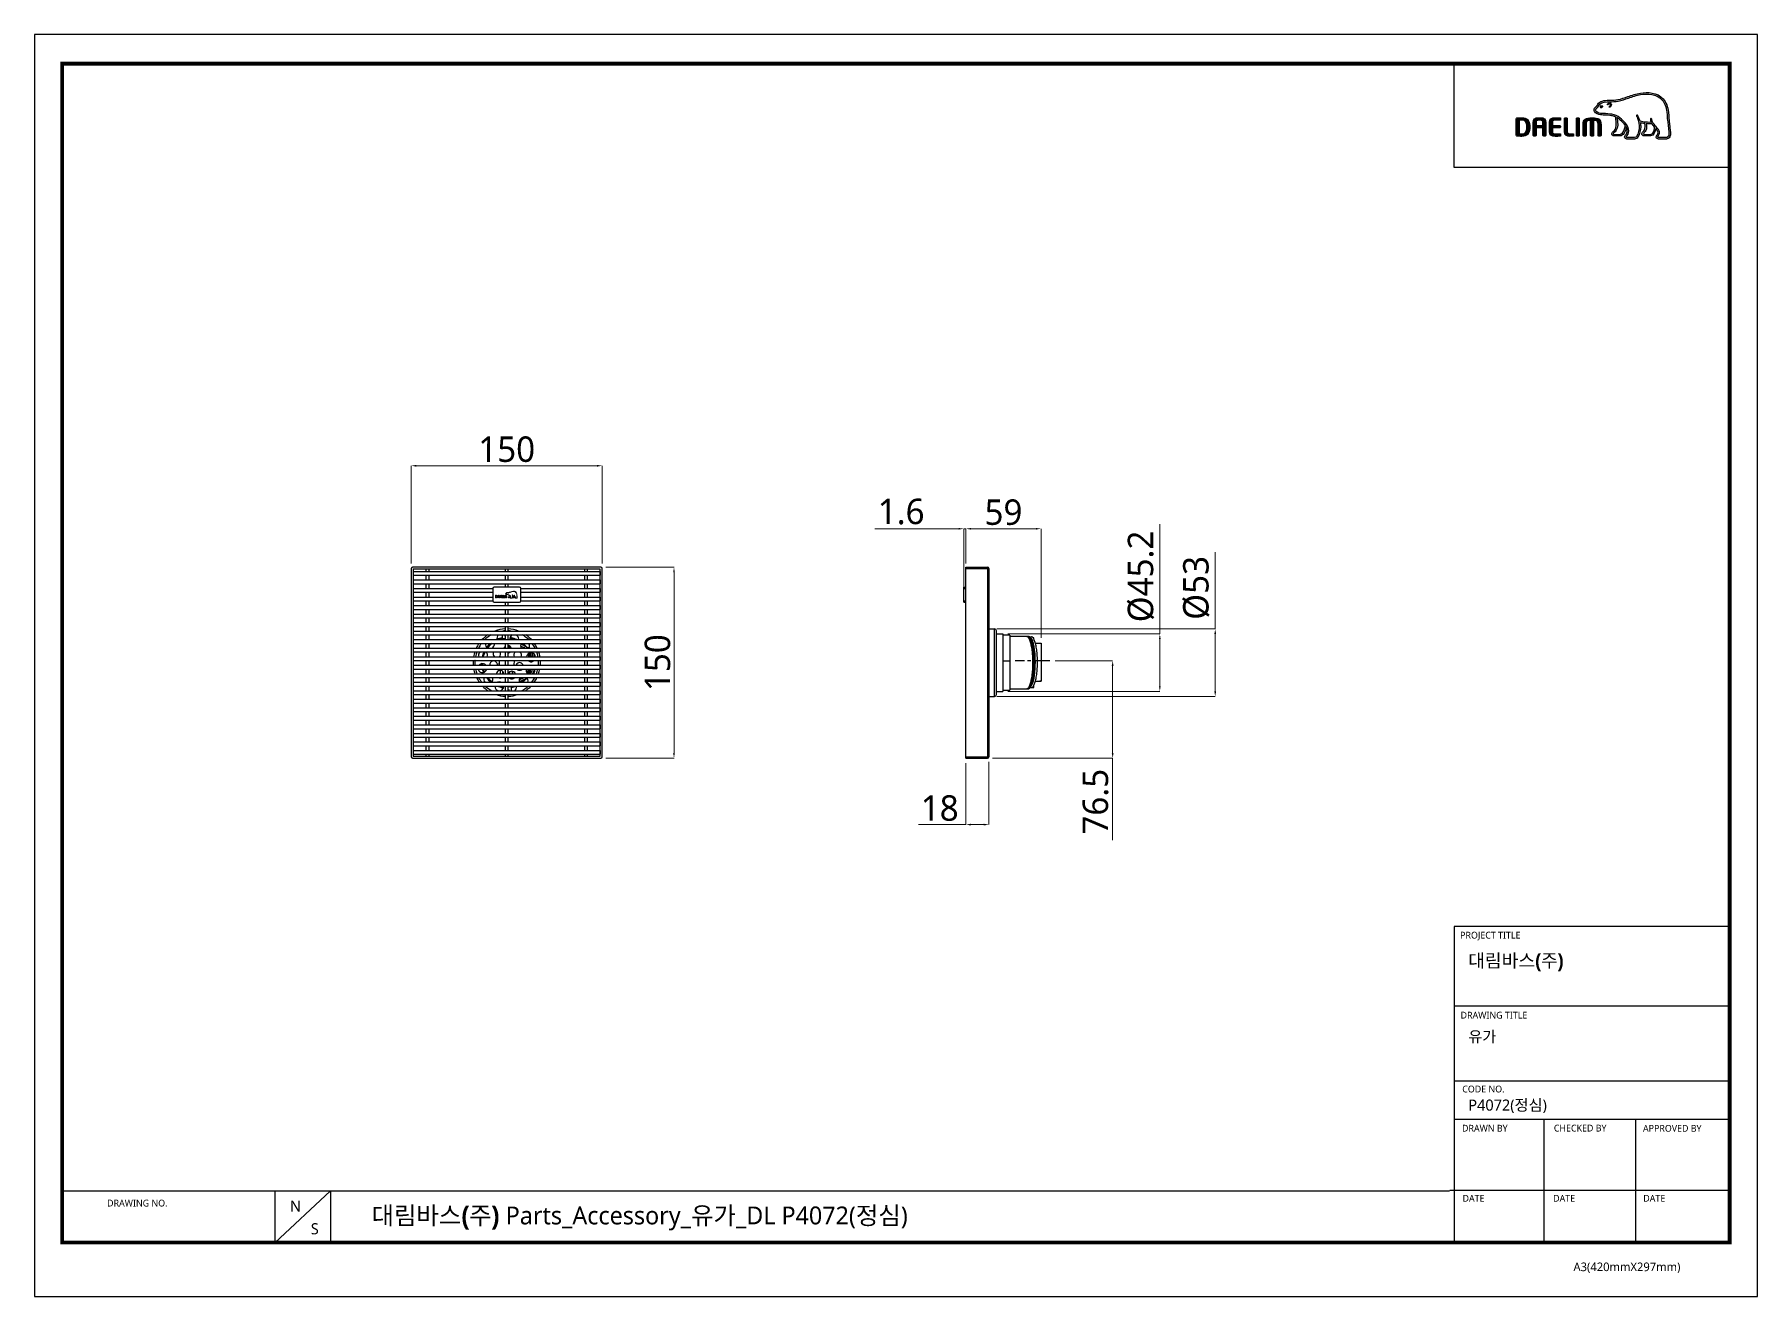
# Model space of a CAD drawing. Extents: x 0 to 1354, y 0 to 992.
import ezdxf

# ---------------------------------------------------------------- set-up
doc = ezdxf.new("R2010")
doc.units = 0
doc.header["$LTSCALE"] = 10
doc.header["$MEASUREMENT"] = 0
doc.header["$PDMODE"] = 3
doc.header["$PDSIZE"] = -10
doc.linetypes.add('CENTER', pattern=[2, 1.25, -0.25, 0.25, -0.25])
doc.layers.get('0').update_dxf_attribs({"linetype": 'CONTINUOUS'})
doc.layers.get('DEFPOINTS').update_dxf_attribs({"linetype": 'CONTINUOUS'})
for name, color, linetype in [('1', 7, 'CONTINUOUS'), ('Layer 1', 7, 'CONTINUOUS'), ('레이어 1', 7, 'CONTINUOUS')]:
    doc.layers.add(name, color=color, linetype=linetype)
doc.layers.add('치수', color=7, linetype='CONTINUOUS', lineweight=25)
doc.styles.add('Daelim Dimension', font='NanumGothic.ttf')
doc.dimstyles.new('DEFAULT', dxfattribs={"dimscale": 2, "dimtxt": 2, "dimasz": 2, "dimexe": 0, "dimexo": 2, "dimgap": 1, "dimtad": 1, "dimdec": 1, "dimzin": 9, "dimdsep": 46, "dimtxsty": 'Daelim Dimension', "dimcen": 0.5, "dimclrd": 252, "dimclre": 252, "dimclrt": 3, "dimadec": 1, "dimazin": 0, "dimtfac": 1, "dimtdec": 1, "dimtix": 1, "dimtmove": 0, "dimatfit": 3, "dimfxl": 1, "dimtolj": 1, "dimtzin": 1, "dimlwd": 9, "dimlwe": 9, "dimarcsym": 0})

msp = doc.modelspace()

# ---------------------------------------------------------------- texts
at = {"color": 5, "ltscale": 40, "style": 'Daelim Dimension'}
for s, height, p in [('PROJECT TITLE', 5.3435, (1120.35, 281.42)), ('DRAWING TITLE', 5.3435, (1120.69, 218.53)), ('CODE NO.', 5.344, (1122.03, 160.45)), ('DRAWN BY', 5.344, (1121.82, 129.65)), ('CHECKED BY', 5.344, (1194.02, 129.74)), ('APPROVED BY', 5.3435, (1264.04, 129.57)), ('DRAWING NO.', 5.3435, (57.08, 70.79)), ('DATE', 5.344, (1122.24, 74.57)), ('DATE', 5.344, (1193.45, 74.57)), ('DATE', 5.344, (1264.28, 74.57)), ('A3(420mmX297mm)', 6.7441, (1209.42, 19.99))]:
    msp.add_text(s, height=height, dxfattribs=at).set_placement(p)
at = {"attachment_point": 1, "style": 'Daelim Dimension'}
for s, insert, char_height, width in [('\\pt52.37441;{\\C7;대림바스\\fPretendard Variable SemiBold|b0|i0|c129|p2;(\\fNanumGothic|b0|i0|c129|p50;주\\fPretendard Variable SemiBold|b0|i0|c129|p2;)}', (1126.7, 269.35), 10.47488, 168.3551), ('유가', (1126.79, 208.72), 8.745, 147.1623), ('P4072(정심)', (1126.79, 154.87), 8.745, 147.1623), ('N', (200.78, 75.48), 8.74, 12.204), ('S', (217.19, 57.66), 8.74, 12.204)]:
    msp.add_mtext(s, dxfattribs=dict(at, insert=insert, char_height=char_height, width=width))
at = {"color": 2, "insert": (264.87, 70.78), "char_height": 14.05378, "width": 658.1966, "attachment_point": 1, "style": 'Daelim Dimension'}
msp.add_mtext('대림바스{\\fPretendard Variable SemiBold|b0|i0|c129|p2;(}주{\\fPretendard Variable SemiBold|b0|i0|c129|p2;)} Parts_Accessory_{\\fGulim|b0|i0|c129|p50;유가}_DL P4072(정심)                           ', dxfattribs=at)

# ---------------------------------------------------------------- blocks, each defined once
blk = doc.blocks.new('*D21')
at = {"layer": 'DEFPOINTS', "color": 0, "transparency": 16777216}
for p in [(445.1, 573.3), (445.1, 423.3), (502.6, 423.3)]:
    blk.add_point(p, dxfattribs=at)
at = {"layer": '치수', "color": 5, "lineweight": 9, "transparency": 16777216}
for p, q in [((449.1, 573.3), (502.6, 573.3)), ((502.6, 569.3), (502.6, 427.3)), ((449.1, 423.3), (502.6, 423.3))]:
    blk.add_line(p, q, dxfattribs=at)
at = {"layer": '치수', "color": 5, "transparency": 16777216}
for points in [[(501.9, 569.3), (503.2, 569.3), (502.6, 573.3)], [(501.9, 427.3), (503.2, 427.3), (502.6, 423.3)]]:
    blk.add_solid(points, dxfattribs=at)
at = {"layer": '치수', "color": 7, "transparency": 16777216, "insert": (489.7, 498.3), "char_height": 20, "attachment_point": 5, "rotation": 90, "style": 'Daelim Dimension'}
blk.add_mtext('\\A1;150', dxfattribs=at)
blk = doc.blocks.new('*D22')
at = {"layer": 'DEFPOINTS', "color": 0, "transparency": 16777216}
for p in [(296.1, 653.1), (296.1, 572.3), (446.1, 572.3)]:
    blk.add_point(p, dxfattribs=at)
at = {"layer": '치수', "color": 5, "lineweight": 9, "transparency": 16777216}
for p, q in [((296.1, 576.3), (296.1, 653.1)), ((442.1, 653.1), (300.1, 653.1)), ((446.1, 576.3), (446.1, 653.1))]:
    blk.add_line(p, q, dxfattribs=at)
at = {"layer": '치수', "color": 5, "transparency": 16777216}
for points in [[(300.1, 653.8), (300.1, 652.4), (296.1, 653.1)], [(442.1, 653.8), (442.1, 652.4), (446.1, 653.1)]]:
    blk.add_solid(points, dxfattribs=at)
at = {"layer": '치수', "color": 7, "transparency": 16777216, "insert": (371.1, 666), "char_height": 20, "attachment_point": 5, "style": 'Daelim Dimension'}
blk.add_mtext('\\A1;150', dxfattribs=at)
blk = doc.blocks.new('*D23')
at = {"layer": 'DEFPOINTS', "color": 0, "transparency": 16777216}
for p in [(732, 423.3), (750, 424.3), (732, 371)]:
    blk.add_point(p, dxfattribs=at)
at = {"layer": '치수', "color": 5, "lineweight": 9, "transparency": 16777216}
for p, q in [((750, 420.3), (750, 371)), ((732, 419.3), (732, 371)), ((732, 371), (694.8, 371)), ((746, 371), (736, 371))]:
    blk.add_line(p, q, dxfattribs=at)
at = {"layer": '치수', "color": 5, "transparency": 16777216}
for points in [[(736, 371.7), (736, 370.3), (732, 371)], [(746, 371.7), (746, 370.3), (750, 371)]]:
    blk.add_solid(points, dxfattribs=at)
at = {"layer": '치수', "color": 7, "transparency": 16777216, "insert": (711.4, 383.9), "char_height": 20, "attachment_point": 5, "style": 'Daelim Dimension'}
blk.add_mtext('\\A1;18', dxfattribs=at)
blk = doc.blocks.new('*D19')
at = {"layer": 'DEFPOINTS', "color": 0, "transparency": 16777216}
for p in [(761, 520.9), (761, 475.7), (884.4, 475.7)]:
    blk.add_point(p, dxfattribs=at)
at = {"layer": '치수', "color": 5, "lineweight": 9, "transparency": 16777216}
for p, q in [((884.4, 520.9), (884.4, 607.2)), ((765, 520.9), (884.4, 520.9)), ((884.4, 479.7), (884.4, 516.9)), ((765, 475.7), (884.4, 475.7))]:
    blk.add_line(p, q, dxfattribs=at)
at = {"layer": '치수', "color": 5, "transparency": 16777216}
for points in [[(883.7, 516.9), (885, 516.9), (884.4, 520.9)], [(883.7, 479.7), (885, 479.7), (884.4, 475.7)]]:
    blk.add_solid(points, dxfattribs=at)
at = {"layer": '치수', "color": 7, "transparency": 16777216, "insert": (869.6, 566.1), "char_height": 20, "attachment_point": 5, "rotation": 90, "style": 'Daelim Dimension'}
blk.add_mtext('\\A1;%%C45.2', dxfattribs=at)
blk = doc.blocks.new('*D24')
at = {"layer": 'DEFPOINTS', "color": 0, "transparency": 16777216}
for p in [(732, 603.6), (732, 573.3), (791, 513.7)]:
    blk.add_point(p, dxfattribs=at)
at = {"layer": '치수', "color": 5, "lineweight": 9, "transparency": 16777216}
for p, q in [((732, 577.3), (732, 603.6)), ((787, 603.6), (736, 603.6)), ((791, 517.7), (791, 603.6))]:
    blk.add_line(p, q, dxfattribs=at)
at = {"layer": '치수', "color": 5, "transparency": 16777216}
for points in [[(736, 604.2), (736, 602.9), (732, 603.6)], [(787, 604.2), (787, 602.9), (791, 603.6)]]:
    blk.add_solid(points, dxfattribs=at)
at = {"layer": '치수', "color": 7, "transparency": 16777216, "insert": (761.5, 616.5), "char_height": 20, "attachment_point": 5, "style": 'Daelim Dimension'}
blk.add_mtext('\\A1;59', dxfattribs=at)
blk = doc.blocks.new('*D20')
at = {"layer": 'DEFPOINTS', "color": 0, "transparency": 16777216}
for p in [(798, 499.8), (749, 423.3), (847.3, 423.3)]:
    blk.add_point(p, dxfattribs=at)
at = {"layer": '치수', "color": 5, "lineweight": 9, "transparency": 16777216}
for p, q in [((802, 499.8), (847.3, 499.8)), ((847.3, 495.8), (847.3, 427.3)), ((753, 423.3), (847.3, 423.3)), ((847.3, 423.3), (847.3, 358.7))]:
    blk.add_line(p, q, dxfattribs=at)
at = {"layer": '치수', "color": 5, "transparency": 16777216}
for points in [[(846.6, 495.8), (848, 495.8), (847.3, 499.8)], [(846.6, 427.3), (848, 427.3), (847.3, 423.3)]]:
    blk.add_solid(points, dxfattribs=at)
at = {"layer": '치수', "color": 7, "transparency": 16777216, "insert": (833.9, 389), "char_height": 20, "attachment_point": 5, "rotation": 90, "style": 'Daelim Dimension'}
blk.add_mtext('\\A1;76.5', dxfattribs=at)
blk = doc.blocks.new('*D25')
at = {"layer": 'DEFPOINTS', "color": 0, "transparency": 16777216}
for p in [(732, 603.6), (732, 572.3), (730.3, 545.8)]:
    blk.add_point(p, dxfattribs=at)
at = {"layer": '치수', "color": 5, "lineweight": 9, "transparency": 16777216}
for p, q in [((726.3, 603.6), (660.3, 603.6)), ((730.3, 549.8), (730.3, 603.6)), ((732, 603.6), (730.3, 603.6)), ((732, 576.3), (732, 603.6)), ((736, 603.6), (740, 603.6))]:
    blk.add_line(p, q, dxfattribs=at)
at = {"layer": '치수', "color": 5, "transparency": 16777216}
for points in [[(726.3, 604.2), (726.3, 602.9), (730.3, 603.6)], [(736, 604.2), (736, 602.9), (732, 603.6)]]:
    blk.add_solid(points, dxfattribs=at)
at = {"layer": '치수', "color": 7, "transparency": 16777216, "insert": (681.1, 617), "char_height": 20, "attachment_point": 5, "style": 'Daelim Dimension'}
blk.add_mtext('\\A1;1.6', dxfattribs=at)
blk = doc.blocks.new('*D26')
at = {"layer": 'DEFPOINTS', "color": 0, "transparency": 16777216}
for p in [(752.2, 524.8), (927.9, 524.8), (752.2, 471.8)]:
    blk.add_point(p, dxfattribs=at)
at = {"layer": '치수', "color": 5, "lineweight": 9, "transparency": 16777216}
for p, q in [((927.9, 524.8), (927.9, 585.3)), ((756.2, 524.8), (927.9, 524.8)), ((927.9, 475.8), (927.9, 520.8)), ((756.2, 471.8), (927.9, 471.8))]:
    blk.add_line(p, q, dxfattribs=at)
at = {"layer": '치수', "color": 5, "transparency": 16777216}
for points in [[(927.2, 520.8), (928.6, 520.8), (927.9, 524.8)], [(927.2, 475.8), (928.6, 475.8), (927.9, 471.8)]]:
    blk.add_solid(points, dxfattribs=at)
at = {"layer": '치수', "color": 7, "transparency": 16777216, "insert": (913.1, 557.1), "char_height": 20, "attachment_point": 5, "rotation": 90, "style": 'Daelim Dimension'}
blk.add_mtext('\\A1;%%C53', dxfattribs=at)

# ---------------------------------------------------------------- dimensions: what is measured, and where the dimension line sits
at = {"layer": '치수', "color": 5}
for base, p1, p2, picture, middle in [((296.14, 653.11), (446.14, 572.32), (296.14, 572.32), '*D22', (371.14, 653.11)), ((731.97, 603.58), (730.34, 545.8), (731.97, 572.32), '*D25', (681.13, 603.58)), ((731.97, 603.58), (790.97, 513.7), (731.97, 573.32), '*D24', (761.47, 603.58)), ((731.97, 370.99), (749.97, 424.32), (731.97, 423.32), '*D23', (711.39, 370.99))]:
    dim = msp.add_linear_dim(base=base, p1=p1, p2=p2, dimstyle='DEFAULT', override={"dimtxt": 10, "dimclrd": 5, "dimclre": 5, "dimclrt": 7}, dxfattribs=at)
    dim.commit()
    dim.dimension.update_dxf_attribs({"geometry": picture, "text_midpoint": middle, "dimtype": 160})
for base, p1, p2, picture, middle in [((884.37, 475.72), (760.97, 520.92), (760.97, 475.72), '*D19', (884.37, 566.07)), ((927.92, 524.82), (752.22, 471.82), (752.22, 524.82), '*D26', (927.92, 557.05))]:
    dim = msp.add_linear_dim(base=base, p1=p1, p2=p2, angle=90, text='%%C<>', dimstyle='DEFAULT', override={"dimtxt": 10, "dimclrd": 5, "dimclre": 5, "dimclrt": 7}, dxfattribs=at)
    dim.commit()
    dim.dimension.update_dxf_attribs({"geometry": picture, "text_midpoint": middle, "dimtype": 160})
for base, p1, p2, picture, middle in [((502.55, 423.32), (445.14, 573.32), (445.14, 423.32), '*D21', (502.55, 498.32)), ((847.3, 423.32), (798.01, 499.78), (748.97, 423.32), '*D20', (847.3, 389.02))]:
    dim = msp.add_linear_dim(base=base, p1=p1, p2=p2, angle=90, dimstyle='DEFAULT', override={"dimtxt": 10, "dimclrd": 5, "dimclre": 5, "dimclrt": 7}, dxfattribs=at)
    dim.commit()
    dim.dimension.update_dxf_attribs({"geometry": picture, "text_midpoint": middle, "dimtype": 160})

# ---------------------------------------------------------------- hatches: boundary and pattern name
at = {"layer": '레이어 1'}
h = msp.add_hatch(color=5, dxfattribs=at)
h.dxf.hatch_style = 1
edge = h.paths.add_edge_path(flags=16)
edge.add_spline(control_points=[(1283.7, 911.81), (1283.11, 911.16), (1282.37, 911.15), (1282.34, 911.15), (1282.34, 911.15), (1276.4, 911.15), (1276.4, 911.15), (1276.18, 911.15), (1276.02, 911.21), (1275.91, 911.31), (1275.82, 911.4), (1275.78, 911.54), (1275.78, 911.7), (1275.78, 912.04), (1276.02, 912.35), (1276.28, 912.67), (1276.52, 912.98), (1276.75, 913.28), (1276.88, 913.64), (1277.2, 914.51), (1277.17, 915.44), (1276.78, 916.27), (1276.08, 917.75), (1275.04, 918.92), (1274.03, 920.05), (1274.03, 920.05), (1273.69, 920.43), (1273.69, 920.43), (1272.38, 921.89), (1271.02, 923.4), (1270.92, 925.45), (1270.89, 925.86), (1270.7, 926.1), (1270.44, 926.09), (1270.44, 926.09), (1270.06, 925.91), (1270.05, 925.91), (1269.95, 925.79), (1269.89, 925.62), (1269.89, 925.43), (1269.89, 925.43), (1269.89, 925.36), (1269.89, 925.36), (1269.95, 924.62), (1270.12, 923.89), (1270.43, 923.13), (1270.43, 923.13), (1270.46, 923.06), (1270.46, 923.06), (1270.46, 923.06), (1270.38, 923.06), (1270.38, 923.06), (1266.57, 922.9), (1262.83, 923.62), (1261.73, 923.89), (1261.05, 926.62), (1259.96, 928.42), (1259.91, 928.5), (1259.82, 928.64), (1259.69, 928.75), (1259.55, 928.79), (1259.55, 928.79), (1259.23, 928.74), (1259.19, 928.74), (1259.17, 928.7), (1259.11, 928.62), (1258.99, 928.45), (1258.99, 928.45), (1258.97, 928.32), (1258.97, 928.32), (1258.97, 928.32), (1259.07, 927.96), (1259.07, 927.96), (1259.16, 927.82), (1261.11, 924.39), (1261.11, 919.85), (1261.11, 917.04), (1260.38, 914.4), (1258.93, 911.99), (1258.58, 911.41), (1258.12, 911.15), (1257.44, 911.15), (1257.44, 911.15), (1251.59, 911.15), (1251.59, 911.15), (1251.39, 911.15), (1250.99, 911.29), (1250.99, 911.71), (1250.99, 911.95), (1251.2, 912.33), (1251.56, 912.73), (1254, 915.45), (1252.6, 919.69), (1250.26, 922.49), (1248, 925.18), (1244.31, 928.58), (1239.57, 929.42), (1237.9, 929.71), (1235.14, 929.88), (1232.91, 930.01), (1232.91, 930.01), (1230.66, 930.14), (1230.66, 930.14), (1229.5, 930.23), (1227.59, 930.94), (1227.01, 932.04), (1226.77, 932.5), (1226.79, 932.96), (1227.1, 933.49), (1227.3, 933.81), (1227.56, 934.09), (1227.9, 934.42), (1228.27, 934.8), (1228.65, 935.19), (1228.94, 935.7), (1228.94, 935.7), (1229.03, 935.86), (1229.03, 935.86), (1230.16, 938.02), (1232.49, 939.16), (1235.95, 939.25), (1235.95, 939.25), (1237.91, 939.28), (1237.91, 939.28), (1240.05, 939.29), (1242.49, 939.3), (1244.49, 939.73), (1247.3, 940.33), (1250.12, 941.3), (1252.61, 942.14), (1252.61, 942.14), (1252.69, 942.17), (1252.69, 942.17), (1255.76, 943.22), (1258.95, 944.31), (1262.2, 944.84), (1267.4, 945.7), (1274.55, 945.67), (1279.05, 940.62), (1281.13, 938.29), (1282.41, 935.07), (1282.85, 931.07), (1282.85, 931.07), (1282.84, 931.08), (1282.82, 931.09), (1282.86, 931.01), (1282.89, 930.56), (1283.07, 928.02), (1283.13, 926.79), (1283.18, 925.52), (1283.5, 923.17), (1283.5, 923.17), (1284.41, 915.31), (1284.41, 915.31), (1284.41, 915.31), (1284.47, 914.36), (1284.47, 914.36), (1284.47, 913.23), (1284.21, 912.37), (1283.7, 911.81)], knot_values=[0, 0, 0, 0, 1, 1, 1, 2, 2, 2, 3, 3, 3, 4, 4, 4, 5, 5, 5, 6, 6, 6, 7, 7, 7, 8, 8, 8, 9, 9, 9, 10, 10, 10, 11, 11, 11, 12, 12, 12, 13, 13, 13, 14, 14, 14, 15, 15, 15, 16, 16, 16, 17, 17, 17, 18, 18, 18, 19, 19, 19, 20, 20, 20, 21, 21, 21, 22, 22, 22, 23, 23, 23, 24, 24, 24, 25, 25, 25, 26, 26, 26, 27, 27, 27, 28, 28, 28, 29, 29, 29, 30, 30, 30, 31, 31, 31, 32, 32, 32, 33, 33, 33, 34, 34, 34, 35, 35, 35, 36, 36, 36, 37, 37, 37, 38, 38, 38, 39, 39, 39, 40, 40, 40, 41, 41, 41, 42, 42, 42, 43, 43, 43, 44, 44, 44, 45, 45, 45, 46, 46, 46, 47, 47, 47, 48, 48, 48, 49, 49, 49, 50, 50, 50, 51, 51, 51, 52, 52, 52, 53, 53, 53, 53], degree=3, periodic=0)
edge = h.paths.add_edge_path(flags=16)
edge.add_spline(control_points=[(1269.98, 913.51), (1269.98, 913.51), (1265.13, 913.51), (1265.13, 913.51), (1264.77, 913.51), (1264.49, 913.8), (1264.49, 914.16), (1264.49, 914.42), (1264.71, 914.74), (1264.92, 914.96), (1265.91, 915.91), (1266.91, 917.2), (1266.91, 919.67), (1266.91, 919.67), (1266.85, 920.79), (1266.85, 920.79), (1266.85, 920.79), (1266.67, 921.88), (1266.67, 921.88), (1266.67, 921.88), (1266.66, 921.95), (1266.66, 921.95), (1266.66, 921.95), (1266.73, 921.95), (1266.73, 921.95), (1267.64, 921.88), (1269.39, 921.79), (1271.07, 921.86), (1271.5, 921.19), (1272.18, 920.31), (1273.19, 919.15), (1273.14, 918.58), (1272.66, 913.51), (1269.98, 913.51)], knot_values=[0, 0, 0, 0, 1, 1, 1, 2, 2, 2, 3, 3, 3, 4, 4, 4, 5, 5, 5, 6, 6, 6, 7, 7, 7, 8, 8, 8, 9, 9, 9, 10, 10, 10, 11, 11, 11, 11], degree=3, periodic=0)
edge = h.paths.add_edge_path(flags=16)
edge.add_spline(control_points=[(1245.67, 913.51), (1245.67, 913.51), (1241.41, 913.51), (1241.41, 913.51), (1241.09, 913.51), (1240.75, 913.77), (1240.75, 914.16), (1240.75, 914.4), (1240.95, 914.69), (1241.31, 914.98), (1242.39, 915.84), (1244.02, 917.13), (1244.19, 920.72), (1244.19, 920.72), (1244.22, 921.69), (1244.22, 921.69), (1244.22, 923.22), (1243.87, 925.06), (1243.54, 926.7), (1243.54, 926.7), (1243.48, 926.87), (1243.48, 926.87), (1243.48, 926.87), (1243.62, 926.76), (1243.62, 926.76), (1244.26, 926.37), (1247.73, 924.01), (1250.19, 920.54), (1249.99, 918.89), (1249.06, 913.51), (1245.67, 913.51)], knot_values=[0, 0, 0, 0, 1, 1, 1, 2, 2, 2, 3, 3, 3, 4, 4, 4, 5, 5, 5, 6, 6, 6, 7, 7, 7, 8, 8, 8, 9, 9, 9, 10, 10, 10, 10], degree=3, periodic=0)
edge = h.paths.add_edge_path()
edge.add_spline(control_points=[(1285.61, 915.43), (1285.61, 915.44), (1284.71, 923.34), (1284.71, 923.34), (1284.38, 925.7), (1284.33, 926.95), (1284.28, 928.07), (1284.28, 928.07), (1284.06, 931.19), (1284.06, 931.19), (1283.59, 935.45), (1282.2, 938.9), (1279.96, 941.42), (1275.1, 946.88), (1267.51, 946.94), (1262, 946.03), (1258.62, 945.47), (1255.39, 944.37), (1252.27, 943.3), (1252.27, 943.3), (1252.16, 943.26), (1252.16, 943.26), (1249.72, 942.43), (1246.95, 941.48), (1244.23, 940.9), (1242.37, 940.5), (1240.03, 940.49), (1237.96, 940.48), (1237.96, 940.48), (1235.91, 940.45), (1235.91, 940.45), (1231.98, 940.35), (1229.31, 938.99), (1227.96, 936.41), (1227.96, 936.41), (1227.89, 936.3), (1227.89, 936.3), (1227.67, 935.9), (1227.34, 935.57), (1227.04, 935.27), (1226.72, 934.94), (1226.35, 934.57), (1226.06, 934.09), (1225.78, 933.62), (1225.64, 933.13), (1225.64, 932.65), (1225.64, 932.25), (1225.74, 931.86), (1225.94, 931.48), (1226.78, 929.9), (1229.16, 929.05), (1230.58, 928.95), (1230.58, 928.95), (1232.68, 928.82), (1232.73, 928.81), (1234.82, 928.7), (1237.69, 928.53), (1239.36, 928.23), (1240.34, 928.06), (1241.45, 927.71), (1242.47, 927.23), (1242.55, 926.96), (1243.08, 924.6), (1243.08, 921.69), (1243.08, 921.69), (1243.06, 920.77), (1243.06, 920.77), (1242.9, 917.7), (1241.57, 916.63), (1240.59, 915.85), (1240.49, 915.77), (1239.62, 915.05), (1239.55, 914.17), (1239.51, 913.68), (1239.65, 913.23), (1239.95, 912.91), (1240.27, 912.56), (1240.77, 912.38), (1241.41, 912.38), (1241.41, 912.38), (1245.67, 912.38), (1245.67, 912.38), (1248.85, 912.38), (1250.42, 915.81), (1250.9, 919.02), (1250.9, 919.02), (1250.91, 919.47), (1250.91, 919.47), (1250.91, 919.47), (1251.04, 919.24), (1251.04, 919.24), (1251.45, 918.34), (1251.7, 917.25), (1251.7, 916.43), (1251.7, 915.28), (1251.34, 914.28), (1250.67, 913.53), (1250.5, 913.37), (1249.65, 912.48), (1249.65, 911.6), (1249.65, 911.6), (1249.65, 911.46), (1249.65, 911.46), (1249.77, 910.42), (1250.62, 909.95), (1251.4, 909.95), (1251.4, 909.95), (1257.44, 909.95), (1257.44, 909.95), (1258.53, 909.95), (1259.4, 910.44), (1259.96, 911.37), (1261.5, 913.92), (1262.28, 916.7), (1262.28, 919.61), (1262.28, 920.52), (1262.19, 921.49), (1262.02, 922.5), (1262.02, 922.5), (1262.01, 922.58), (1262.01, 922.58), (1262.01, 922.58), (1262.09, 922.56), (1262.09, 922.56), (1262.82, 922.42), (1263.99, 922.21), (1265.43, 922.06), (1265.43, 922.06), (1265.47, 922.05), (1265.47, 922.05), (1265.47, 922.05), (1265.67, 920.95), (1265.67, 920.95), (1265.67, 920.95), (1265.71, 920.68), (1265.71, 920.68), (1265.71, 920.68), (1265.77, 919.7), (1265.77, 919.7), (1265.77, 917.35), (1264.7, 916.32), (1264.13, 915.78), (1264.12, 915.77), (1263.32, 914.95), (1263.23, 914.23), (1263.23, 914.23), (1263.2, 914.01), (1263.2, 914.01), (1263.2, 913.78), (1263.26, 913.34), (1263.66, 912.93), (1264.01, 912.56), (1264.55, 912.38), (1265.27, 912.38), (1265.27, 912.38), (1269.98, 912.38), (1269.98, 912.38), (1272.83, 912.38), (1273.7, 916.02), (1274.04, 918.05), (1274.04, 918.05), (1274.06, 918.26), (1274.06, 918.26), (1274.06, 918.26), (1274.17, 918.11), (1274.17, 918.11), (1274.83, 917.27), (1275.41, 916.33), (1275.69, 915.75), (1275.83, 915.45), (1275.91, 915.11), (1275.91, 914.77), (1275.91, 914.77), (1275.81, 914.09), (1275.81, 914.09), (1275.7, 913.72), (1275.44, 913.38), (1275.2, 913.05), (1274.83, 912.58), (1274.46, 912.09), (1274.46, 911.5), (1274.46, 911.5), (1274.5, 911.17), (1274.5, 911.17), (1274.67, 910.39), (1275.31, 909.95), (1276.29, 909.95), (1276.29, 909.95), (1282.34, 909.95), (1282.34, 909.95), (1282.47, 909.95), (1283.65, 909.98), (1284.58, 910.98), (1285.32, 911.78), (1285.68, 912.88), (1285.68, 914.34), (1285.68, 914.34), (1285.61, 915.43), (1285.61, 915.43)], knot_values=[0, 0, 0, 0, 1, 1, 1, 2, 2, 2, 3, 3, 3, 4, 4, 4, 5, 5, 5, 6, 6, 6, 7, 7, 7, 8, 8, 8, 9, 9, 9, 10, 10, 10, 11, 11, 11, 12, 12, 12, 13, 13, 13, 14, 14, 14, 15, 15, 15, 16, 16, 16, 17, 17, 17, 18, 18, 18, 19, 19, 19, 20, 20, 20, 21, 21, 21, 22, 22, 22, 23, 23, 23, 24, 24, 24, 25, 25, 25, 26, 26, 26, 27, 27, 27, 28, 28, 28, 29, 29, 29, 30, 30, 30, 31, 31, 31, 32, 32, 32, 33, 33, 33, 34, 34, 34, 35, 35, 35, 36, 36, 36, 37, 37, 37, 38, 38, 38, 39, 39, 39, 40, 40, 40, 41, 41, 41, 42, 42, 42, 43, 43, 43, 44, 44, 44, 45, 45, 45, 46, 46, 46, 47, 47, 47, 48, 48, 48, 49, 49, 49, 50, 50, 50, 51, 51, 51, 52, 52, 52, 53, 53, 53, 54, 54, 54, 55, 55, 55, 56, 56, 56, 57, 57, 57, 58, 58, 58, 59, 59, 59, 60, 60, 60, 61, 61, 61, 62, 62, 62, 63, 63, 63, 64, 64, 64, 65, 65, 65, 66, 66, 66, 66], degree=3, periodic=0)
edge = h.paths.add_edge_path(flags=0)
edge.add_spline(control_points=[(1230.48, 935.85), (1230.48, 935.85), (1231.36, 936.25), (1232.45, 935.83), (1232.45, 935.83), (1232.59, 935.77), (1232.41, 935.52), (1231.88, 934.8), (1231.36, 934.65), (1231.36, 934.65), (1231.36, 934.65), (1230.98, 934.52), (1230.76, 934.78), (1230.33, 935.28), (1230.32, 935.57), (1230.32, 935.57), (1230.32, 935.57), (1230.27, 935.79), (1230.48, 935.85)], knot_values=[0, 0, 0, 0, 1, 1, 1, 2, 2, 2, 3, 3, 3, 4, 4, 4, 5, 5, 5, 6, 6, 6, 6], degree=3, periodic=0)
edge = h.paths.add_edge_path(flags=0)
edge.add_spline(control_points=[(1236.29, 937.47), (1236.16, 937.32), (1236.15, 937.08), (1236.29, 936.96), (1236.42, 936.83), (1236.66, 936.87), (1236.79, 937.01), (1236.86, 937.08), (1237.58, 937.94), (1238.21, 937.5), (1238.43, 937.34), (1238.53, 937.11), (1238.49, 936.81), (1238.44, 936.33), (1238.02, 935.78), (1237.73, 935.59), (1237.57, 935.49), (1237.46, 935.28), (1237.54, 935.11), (1237.61, 934.94), (1237.83, 934.89), (1238.01, 934.97), (1238.53, 935.22), (1239.19, 936.05), (1239.28, 936.83), (1239.34, 937.37), (1239.09, 937.81), (1238.66, 938.11), (1237.73, 938.77), (1236.68, 937.89), (1236.29, 937.47)], knot_values=[0, 0, 0, 0, 1, 1, 1, 2, 2, 2, 3, 3, 3, 4, 4, 4, 5, 5, 5, 6, 6, 6, 7, 7, 7, 8, 8, 8, 9, 9, 9, 10, 10, 10, 10], degree=3, periodic=0)
edge = h.paths.add_edge_path(flags=0)
edge.add_spline(control_points=[(1236.17, 936.82), (1236.17, 936.82), (1236.17, 936.82), (1236.17, 936.82), (1236.17, 936.82), (1236.17, 936.82), (1236.17, 936.82)], knot_values=[0, 0, 0, 0, 1, 1, 1, 2, 2, 2, 2], degree=3, periodic=0)
h = msp.add_hatch(color=5, dxfattribs=at)
h.dxf.hatch_style = 2
edge = h.paths.add_edge_path()
edge.add_spline(control_points=[(1230.48, 935.85), (1230.48, 935.85), (1231.36, 936.25), (1232.45, 935.83), (1232.45, 935.83), (1232.59, 935.77), (1232.41, 935.52), (1231.88, 934.8), (1231.36, 934.65), (1231.36, 934.65), (1231.36, 934.65), (1230.98, 934.52), (1230.76, 934.78), (1230.33, 935.28), (1230.32, 935.57), (1230.32, 935.57), (1230.32, 935.57), (1230.27, 935.79), (1230.48, 935.85)], knot_values=[0, 0, 0, 0, 1, 1, 1, 2, 2, 2, 3, 3, 3, 4, 4, 4, 5, 5, 5, 6, 6, 6, 6], degree=3, periodic=0)
h = msp.add_hatch(color=5, dxfattribs=at)
h.dxf.hatch_style = 2
edge = h.paths.add_edge_path()
edge.add_spline(control_points=[(1236.29, 937.47), (1236.16, 937.32), (1236.15, 937.08), (1236.29, 936.96), (1236.42, 936.83), (1236.66, 936.87), (1236.79, 937.01), (1236.86, 937.08), (1237.58, 937.94), (1238.21, 937.5), (1238.43, 937.34), (1238.53, 937.11), (1238.49, 936.81), (1238.44, 936.33), (1238.02, 935.78), (1237.73, 935.59), (1237.57, 935.49), (1237.46, 935.28), (1237.54, 935.11), (1237.61, 934.94), (1237.83, 934.89), (1238.01, 934.97), (1238.53, 935.22), (1239.19, 936.05), (1239.28, 936.83), (1239.34, 937.37), (1239.09, 937.81), (1238.66, 938.11), (1237.73, 938.77), (1236.68, 937.89), (1236.29, 937.47)], knot_values=[0, 0, 0, 0, 1, 1, 1, 2, 2, 2, 3, 3, 3, 4, 4, 4, 5, 5, 5, 6, 6, 6, 7, 7, 7, 8, 8, 8, 9, 9, 9, 10, 10, 10, 10], degree=3, periodic=0)
h = msp.add_hatch(color=5, dxfattribs=at)
h.dxf.hatch_style = 2
edge = h.paths.add_edge_path()
edge.add_spline(control_points=[(1172.76, 918.13), (1172.76, 915.37), (1171.5, 914.02), (1168.91, 914.02), (1168.91, 914.02), (1167.14, 914.06), (1166.68, 914.06), (1166.68, 914.06), (1166.68, 924.65), (1166.68, 924.65), (1167.6, 924.74), (1168.9, 924.75), (1168.91, 924.75), (1171.57, 924.75), (1172.76, 923.49), (1172.76, 920.65), (1172.76, 920.65), (1172.76, 918.13), (1172.76, 918.13)], knot_values=[0, 0, 0, 0, 1, 1, 1, 2, 2, 2, 3, 3, 3, 4, 4, 4, 5, 5, 5, 6, 6, 6, 6], degree=3, periodic=0)
edge = h.paths.add_edge_path()
edge.add_spline(control_points=[(1168.91, 926.74), (1167.47, 926.74), (1165.61, 926.65), (1165, 926.55), (1164.61, 926.49), (1164.37, 926.2), (1164.37, 925.82), (1164.37, 925.82), (1164.37, 912.95), (1164.37, 912.95), (1164.37, 912.56), (1164.61, 912.28), (1165.01, 912.22), (1165.59, 912.13), (1167.45, 912.04), (1168.91, 912.04), (1172.93, 912.04), (1175.05, 914.14), (1175.05, 918.13), (1175.05, 918.13), (1175.05, 920.65), (1175.05, 920.65), (1175.05, 924.64), (1172.93, 926.74), (1168.91, 926.74)], knot_values=[0, 0, 0, 0, 1, 1, 1, 2, 2, 2, 3, 3, 3, 4, 4, 4, 5, 5, 5, 6, 6, 6, 7, 7, 7, 8, 8, 8, 8], degree=3, periodic=0)
h = msp.add_hatch(color=5, dxfattribs=at)
h.dxf.hatch_style = 2
edge = h.paths.add_edge_path()
edge.add_spline(control_points=[(1185.41, 920.67), (1185.41, 920.67), (1179.99, 920.67), (1179.99, 920.67), (1179.99, 920.87), (1179.99, 922.6), (1179.99, 922.6), (1179.99, 924.41), (1180.53, 924.71), (1182.14, 924.71), (1182.14, 924.71), (1183.27, 924.71), (1183.27, 924.71), (1184.87, 924.71), (1185.41, 924.41), (1185.41, 922.6), (1185.41, 922.6), (1185.41, 920.87), (1185.41, 920.67)], knot_values=[0, 0, 0, 0, 1, 1, 1, 2, 2, 2, 3, 3, 3, 4, 4, 4, 5, 5, 5, 6, 6, 6, 6], degree=3, periodic=0)
edge = h.paths.add_edge_path()
edge.add_spline(control_points=[(1183.27, 926.74), (1183.27, 926.74), (1182.14, 926.74), (1182.14, 926.74), (1179.07, 926.74), (1177.71, 925.46), (1177.71, 922.6), (1177.71, 922.6), (1177.71, 912.8), (1177.71, 912.8), (1177.71, 912.46), (1177.99, 912.17), (1178.32, 912.17), (1178.32, 912.17), (1179.39, 912.17), (1179.39, 912.17), (1179.77, 912.17), (1179.99, 912.49), (1179.99, 912.8), (1179.99, 912.8), (1179.99, 918.43), (1179.99, 918.65), (1179.99, 918.65), (1185.41, 918.65), (1185.41, 918.65), (1185.41, 918.43), (1185.41, 912.8), (1185.41, 912.8), (1185.41, 912.45), (1185.69, 912.17), (1186.03, 912.17), (1186.03, 912.17), (1187.09, 912.17), (1187.09, 912.17), (1187.46, 912.17), (1187.71, 912.5), (1187.71, 912.8), (1187.71, 912.8), (1187.71, 922.6), (1187.71, 922.6), (1187.71, 925.46), (1186.34, 926.74), (1183.27, 926.74)], knot_values=[0, 0, 0, 0, 1, 1, 1, 2, 2, 2, 3, 3, 3, 4, 4, 4, 5, 5, 5, 6, 6, 6, 7, 7, 7, 8, 8, 8, 9, 9, 9, 10, 10, 10, 11, 11, 11, 12, 12, 12, 13, 13, 13, 14, 14, 14, 14], degree=3, periodic=0)
h = msp.add_hatch(color=5, dxfattribs=at)
h.dxf.hatch_style = 2
edge = h.paths.add_edge_path()
edge.add_spline(control_points=[(1190.62, 923), (1190.62, 923), (1190.62, 915.79), (1190.62, 915.79), (1190.62, 913.26), (1192.06, 912.04), (1195.02, 912.04), (1196.33, 912.04), (1198.11, 912.06), (1198.83, 912.13), (1198.82, 912.13), (1199.17, 912.16), (1199.17, 912.16), (1199.17, 912.16), (1199.27, 912.17), (1199.27, 912.17), (1199.27, 912.17), (1199.27, 914.1), (1199.27, 914.1), (1199.27, 914.1), (1195.04, 914.1), (1195.04, 914.1), (1192.92, 914.1), (1192.92, 914.7), (1192.92, 915.79), (1192.92, 915.79), (1192.92, 918.46), (1192.92, 918.67), (1193.14, 918.67), (1198.61, 918.67), (1198.61, 918.67), (1198.97, 918.67), (1199.26, 918.95), (1199.26, 919.3), (1199.26, 919.3), (1199.26, 920.02), (1199.26, 920.02), (1199.26, 920.37), (1198.97, 920.65), (1198.61, 920.65), (1198.61, 920.65), (1193.14, 920.65), (1192.92, 920.65), (1192.92, 920.86), (1192.92, 923), (1192.92, 923), (1192.92, 924.08), (1192.92, 924.68), (1195.04, 924.68), (1195.04, 924.68), (1199.27, 924.66), (1199.27, 924.66), (1199.27, 924.66), (1199.27, 926.58), (1199.27, 926.58), (1199.27, 926.58), (1198.82, 926.63), (1198.82, 926.63), (1197.99, 926.7), (1196.08, 926.74), (1195.02, 926.74), (1192.06, 926.74), (1190.62, 925.52), (1190.62, 923)], knot_values=[0, 0, 0, 0, 1, 1, 1, 2, 2, 2, 3, 3, 3, 4, 4, 4, 5, 5, 5, 6, 6, 6, 7, 7, 7, 8, 8, 8, 9, 9, 9, 10, 10, 10, 11, 11, 11, 12, 12, 12, 13, 13, 13, 14, 14, 14, 15, 15, 15, 16, 16, 16, 17, 17, 17, 18, 18, 18, 19, 19, 19, 20, 20, 20, 21, 21, 21, 21], degree=3, periodic=0)
h = msp.add_hatch(color=5, dxfattribs=at)
h.dxf.hatch_style = 2
edge = h.paths.add_edge_path()
edge.add_spline(control_points=[(1202.95, 926.61), (1202.6, 926.61), (1202.3, 926.32), (1202.3, 925.97), (1202.3, 925.97), (1202.3, 915.79), (1202.3, 915.79), (1202.3, 912.46), (1204.56, 912.04), (1206.54, 912.04), (1207.98, 912.04), (1208.35, 912.1), (1208.78, 912.17), (1208.78, 912.17), (1209.03, 912.21), (1209.03, 912.21), (1209.03, 912.21), (1209.36, 912.25), (1209.36, 912.25), (1209.36, 912.25), (1209.46, 912.26), (1209.46, 912.26), (1209.46, 912.26), (1209.46, 914.1), (1209.46, 914.1), (1209.46, 914.1), (1206.56, 914.1), (1206.56, 914.1), (1204.59, 914.1), (1204.59, 914.84), (1204.59, 915.56), (1204.59, 915.56), (1204.59, 925.97), (1204.59, 925.97), (1204.59, 926.32), (1204.29, 926.61), (1203.94, 926.61), (1203.94, 926.61), (1202.95, 926.61), (1202.95, 926.61)], knot_values=[0, 0, 0, 0, 1, 1, 1, 2, 2, 2, 3, 3, 3, 4, 4, 4, 5, 5, 5, 6, 6, 6, 7, 7, 7, 8, 8, 8, 9, 9, 9, 10, 10, 10, 11, 11, 11, 12, 12, 12, 13, 13, 13, 13], degree=3, periodic=0)
h = msp.add_hatch(color=5, dxfattribs=at)
h.dxf.hatch_style = 2
edge = h.paths.add_edge_path()
edge.add_spline(control_points=[(1212.3, 926.61), (1211.92, 926.61), (1211.69, 926.29), (1211.69, 925.99), (1211.69, 925.99), (1211.69, 912.8), (1211.69, 912.8), (1211.69, 912.45), (1211.97, 912.17), (1212.3, 912.17), (1212.3, 912.17), (1213.37, 912.17), (1213.37, 912.17), (1213.76, 912.17), (1213.99, 912.49), (1213.99, 912.8), (1213.99, 912.8), (1213.99, 925.99), (1213.99, 925.99), (1213.99, 926.34), (1213.72, 926.61), (1213.37, 926.61), (1213.37, 926.61), (1212.3, 926.61), (1212.3, 926.61)], knot_values=[0, 0, 0, 0, 1, 1, 1, 2, 2, 2, 3, 3, 3, 4, 4, 4, 5, 5, 5, 6, 6, 6, 7, 7, 7, 8, 8, 8, 8], degree=3, periodic=0)
h = msp.add_hatch(color=5, dxfattribs=at)
h.dxf.hatch_style = 2
edge = h.paths.add_edge_path()
edge.add_spline(control_points=[(1217.07, 920.92), (1217.07, 920.92), (1217.07, 912.8), (1217.07, 912.8), (1217.07, 912.45), (1217.34, 912.17), (1217.68, 912.17), (1217.68, 912.17), (1218.77, 912.17), (1218.77, 912.17), (1219.15, 912.17), (1219.38, 912.49), (1219.38, 912.8), (1219.38, 912.8), (1219.38, 920.72), (1219.38, 920.72), (1219.38, 924.21), (1219.97, 924.55), (1222.92, 924.55), (1222.92, 924.34), (1222.92, 912.8), (1222.92, 912.8), (1222.92, 912.44), (1223.19, 912.17), (1223.53, 912.17), (1223.53, 912.17), (1224.6, 912.17), (1224.6, 912.17), (1224.98, 912.17), (1225.21, 912.49), (1225.21, 912.8), (1225.21, 912.8), (1225.21, 924.3), (1225.21, 924.53), (1226.59, 924.53), (1227.56, 924.41), (1228.09, 923.89), (1228.64, 923.34), (1228.75, 922.31), (1228.75, 920.72), (1228.75, 920.72), (1228.75, 912.8), (1228.75, 912.8), (1228.75, 912.46), (1229.03, 912.17), (1229.36, 912.17), (1229.36, 912.17), (1230.45, 912.17), (1230.45, 912.17), (1230.83, 912.17), (1231.07, 912.5), (1231.07, 912.8), (1231.07, 912.8), (1231.07, 920.92), (1231.07, 920.92), (1231.07, 925.84), (1229.32, 926.67), (1224.08, 926.67), (1218.82, 926.67), (1217.07, 925.84), (1217.07, 920.92)], knot_values=[0, 0, 0, 0, 1, 1, 1, 2, 2, 2, 3, 3, 3, 4, 4, 4, 5, 5, 5, 6, 6, 6, 7, 7, 7, 8, 8, 8, 9, 9, 9, 10, 10, 10, 11, 11, 11, 12, 12, 12, 13, 13, 13, 14, 14, 14, 15, 15, 15, 16, 16, 16, 17, 17, 17, 18, 18, 18, 19, 19, 19, 20, 20, 20, 20], degree=3, periodic=0)

# ---------------------------------------------------------------- linework, layer by layer
at = {"color": 5, "ltscale": 0.5}
for p, q in [((1115.76, 887.61), (1115.76, 969.12)), ((1115.76, 290.84), (1115.76, 41.17))]:
    msp.add_line(p, q, dxfattribs=at)
at = {"color": 5}
for p, q in [((1245.48, 912.38), (1245.48, 912.38)), ((21.77, 83.13), (1112.08, 83.13))]:
    msp.add_line(p, q, dxfattribs=at)
at = {"color": 5, "ltscale": 40}
for p, q in [((1332.17, 887.61), (1115.76, 887.61)), ((1332.17, 290.84), (1115.76, 290.84)), ((1332.17, 228.28), (1115.76, 228.28)), ((1332.17, 228.28), (1115.76, 228.28)), ((1332.17, 169.44), (1115.76, 169.44)), ((1332.17, 169.44), (1115.76, 169.44)), ((1332.17, 139.09), (1115.76, 139.09)), ((1332.17, 139.09), (1115.76, 139.09)), ((1186.06, 139.09), (1186.06, 42.48)), ((1258.2, 139.09), (1258.2, 42.48)), ((188.9, 83.13), (188.9, 42.33)), ((188.9, 83.13), (188.9, 42.33)), ((232.57, 83.13), (188.9, 42.33)), ((232.57, 83.13), (188.9, 42.33)), ((232.57, 83.13), (232.57, 42.33)), ((232.57, 83.13), (232.57, 42.33)), ((1332.17, 83.29), (1112.34, 83.29)), ((1332.17, 83.29), (1117.45, 83.29)), ((1332.17, 42.48), (1146.71, 42.48))]:
    msp.add_line(p, q, dxfattribs=at)
at = {"ltscale": 0.5}
msp.add_lwpolyline([(0, 0), (1354.08, 0), (1354.08, 992.16), (0, 992.16)], close=True, dxfattribs=at)
at = {"color": 5, "linetype": 'ByBlock', "lineweight": 200, "const_width": 3.12}
msp.add_lwpolyline([(21.77, 42.48), (1332.17, 42.48), (1332.17, 969.12), (21.77, 969.12)], close=True, dxfattribs=at)
at = {"layer": '1', "color": 7, "linetype": 'Continuous'}
for p, q in [((296.14, 572.32), (296.14, 424.32)), ((445.14, 573.32), (297.14, 573.32)), ((297.64, 571.82), (297.64, 424.82)), ((444.64, 571.82), (297.64, 571.82)), ((297.64, 570.02), (297.64, 567.02)), ((297.64, 570.02), (444.64, 570.02)), ((307.64, 571.82), (307.64, 570.02)), ((310.14, 570.02), (310.14, 571.82)), ((369.89, 571.82), (369.89, 570.02)), ((372.39, 570.02), (372.39, 571.82)), ((432.14, 571.82), (432.14, 570.02)), ((434.64, 570.02), (434.64, 571.82)), ((444.64, 424.82), (444.64, 571.82)), ((444.64, 570.02), (444.64, 567.02)), ((446.14, 424.32), (446.14, 572.32)), ((731.97, 572.32), (731.97, 573.32)), ((731.97, 573.32), (748.97, 573.32)), ((731.97, 572.32), (748.97, 572.32)), ((731.97, 424.32), (731.97, 572.32)), ((748.97, 573.32), (748.97, 572.32)), ((748.97, 572.32), (749.97, 572.32)), ((748.97, 572.32), (748.97, 424.32)), ((749.97, 572.32), (749.97, 424.32)), ((297.64, 567.02), (444.64, 567.02)), ((297.64, 563.32), (297.64, 560.32)), ((297.64, 563.32), (444.64, 563.32)), ((297.64, 560.32), (444.64, 560.32)), ((297.64, 556.62), (297.64, 553.62)), ((297.64, 556.62), (360.24, 556.62)), ((307.64, 567.02), (307.64, 563.32)), ((307.64, 560.32), (307.64, 556.62)), ((310.14, 563.32), (310.14, 567.02)), ((310.14, 556.62), (310.14, 560.32)), ((360.24, 556.7), (360.24, 546.8)), ((381.14, 557.7), (361.24, 557.7)), ((369.89, 567.02), (369.89, 563.32)), ((369.89, 560.32), (369.89, 557.7)), ((372.39, 563.32), (372.39, 567.02)), ((372.39, 557.7), (372.39, 560.32)), ((382.14, 546.8), (382.14, 556.7)), ((382.14, 556.62), (444.64, 556.62)), ((432.14, 567.02), (432.14, 563.32)), ((432.14, 560.32), (432.14, 556.62)), ((434.64, 563.32), (434.64, 567.02)), ((434.64, 556.62), (434.64, 560.32)), ((444.64, 563.32), (444.64, 560.32)), ((444.64, 556.62), (444.64, 553.62)), ((730.34, 556.7), (730.34, 557.7)), ((730.34, 557.7), (731.84, 557.7)), ((730.34, 546.8), (730.34, 556.7)), ((730.34, 556.7), (731.84, 556.7)), ((731.84, 556.7), (731.84, 557.7)), ((731.84, 546.8), (731.84, 556.7)), ((297.64, 553.62), (360.24, 553.62)), ((297.64, 549.92), (297.64, 546.92)), ((297.64, 549.92), (360.24, 549.92)), ((297.64, 546.92), (360.24, 546.92)), ((297.64, 543.22), (444.64, 543.22)), ((297.64, 543.22), (297.64, 540.22)), ((307.64, 553.62), (307.64, 549.92)), ((307.64, 546.92), (307.64, 543.22)), ((310.14, 549.92), (310.14, 553.62)), ((310.14, 543.22), (310.14, 546.92)), ((361.24, 545.8), (381.14, 545.8)), ((369.89, 545.8), (369.89, 543.22)), ((372.39, 543.22), (372.39, 545.8)), ((382.14, 553.62), (444.64, 553.62)), ((382.14, 549.92), (444.64, 549.92)), ((382.14, 546.92), (444.64, 546.92)), ((432.14, 553.62), (432.14, 549.92)), ((432.14, 546.92), (432.14, 543.22)), ((434.64, 549.92), (434.64, 553.62)), ((434.64, 543.22), (434.64, 546.92)), ((444.64, 549.92), (444.64, 546.92)), ((444.64, 543.22), (444.64, 540.22)), ((730.34, 545.8), (730.34, 546.8)), ((730.34, 546.8), (731.84, 546.8)), ((730.34, 545.8), (731.84, 545.8)), ((731.97, 553.25), (731.84, 553.25)), ((731.97, 550.25), (731.84, 550.25)), ((731.84, 545.8), (731.84, 546.8)), ((297.64, 540.22), (444.64, 540.22)), ((297.64, 536.52), (444.64, 536.52)), ((297.64, 536.52), (297.64, 533.52)), ((297.64, 533.52), (444.64, 533.52)), ((297.64, 529.82), (444.64, 529.82)), ((297.64, 529.82), (297.64, 526.82)), ((307.64, 540.22), (307.64, 536.52)), ((307.64, 533.52), (307.64, 529.82)), ((310.14, 536.52), (310.14, 540.22)), ((310.14, 529.82), (310.14, 533.52)), ((369.89, 540.22), (369.89, 536.52)), ((369.89, 533.52), (369.89, 529.82)), ((372.39, 536.52), (372.39, 540.22)), ((372.39, 529.82), (372.39, 533.52)), ((432.14, 540.22), (432.14, 536.52)), ((432.14, 533.52), (432.14, 529.82)), ((434.64, 536.52), (434.64, 540.22)), ((434.64, 529.82), (434.64, 533.52)), ((444.64, 536.52), (444.64, 533.52)), ((444.64, 529.82), (444.64, 526.82)), ((297.64, 526.82), (444.64, 526.82)), ((297.64, 523.12), (297.64, 520.12)), ((297.64, 523.12), (444.64, 523.12)), ((297.64, 520.12), (444.64, 520.12)), ((297.64, 516.42), (444.64, 516.42)), ((297.64, 516.42), (297.64, 513.42)), ((307.64, 526.82), (307.64, 523.12)), ((307.64, 520.12), (307.64, 516.42)), ((310.14, 523.12), (310.14, 526.82)), ((310.14, 516.42), (310.14, 520.12)), ((366.23, 516.42), (366.23, 516.67)), ((367.53, 520.12), (367.53, 516.97)), ((368.03, 516.42), (368.03, 517.06)), ((369.89, 526.82), (369.89, 523.12)), ((369.89, 520.12), (369.89, 516.42)), ((372.39, 523.12), (372.39, 526.82)), ((372.39, 516.42), (372.39, 520.12)), ((374.73, 516.97), (374.73, 519.62)), ((432.14, 526.82), (432.14, 523.12)), ((432.14, 520.12), (432.14, 516.42)), ((434.64, 523.12), (434.64, 526.82)), ((434.64, 516.42), (434.64, 520.12)), ((444.64, 523.12), (444.64, 520.12)), ((444.64, 516.42), (444.64, 513.42)), ((749.97, 524.82), (754.47, 524.82)), ((754.47, 471.82), (754.47, 524.82)), ((755.97, 473.32), (755.97, 523.32)), ((755.97, 520.92), (760.97, 520.92)), ((760.97, 520.92), (760.97, 475.72)), ((766.47, 519.82), (760.97, 519.82)), ((766.47, 519.82), (766.47, 499.38)), ((781.47, 518.82), (766.47, 518.82)), ((781.71, 518.79), (779.91, 518.79)), ((781.41, 518.82), (780.55, 518.82)), ((781.44, 518.28), (780.81, 518.28)), ((780.81, 518.28), (781.44, 518.28)), ((781.44, 518.28), (781.44, 518.28)), ((781.71, 518.79), (781.71, 518.23)), ((781.81, 518.71), (781.81, 518.2)), ((781.81, 518.71), (783.46, 518.71)), ((785.47, 516.84), (785.47, 517.81)), ((297.64, 513.42), (444.64, 513.42)), ((297.64, 509.72), (444.64, 509.72)), ((297.64, 509.72), (297.64, 506.72)), ((297.64, 506.72), (444.64, 506.72)), ((297.64, 503.02), (444.64, 503.02)), ((297.64, 503.02), (297.64, 500.02)), ((307.64, 513.42), (307.64, 509.72)), ((307.64, 506.72), (307.64, 503.02)), ((310.14, 509.72), (310.14, 513.42)), ((310.14, 503.02), (310.14, 506.72)), ((366.24, 504.52), (366.24, 506.21)), ((369.89, 513.42), (369.89, 509.72)), ((369.89, 506.72), (369.89, 503.02)), ((372.39, 509.72), (372.39, 513.42)), ((372.39, 503.02), (372.39, 506.72)), ((372.42, 511.73), (372.42, 509.72)), ((372.43, 506.72), (372.43, 505.86)), ((372.44, 509.72), (372.44, 511.73)), ((372.44, 505.86), (372.44, 506.72)), ((372.63, 511.68), (372.63, 509.72)), ((372.63, 506.72), (372.63, 505.91)), ((373.23, 511.43), (373.23, 509.72)), ((373.23, 506.72), (373.23, 506.16)), ((432.14, 513.42), (432.14, 509.72)), ((432.14, 506.72), (432.14, 503.02)), ((434.64, 509.72), (434.64, 513.42)), ((434.64, 503.02), (434.64, 506.72)), ((444.64, 509.72), (444.64, 506.72)), ((444.64, 503.02), (444.64, 500.02)), ((786.6, 513.71), (791.07, 513.7)), ((791.07, 513.7), (791.07, 483.7)), ((297.64, 500.02), (444.64, 500.02)), ((297.64, 496.32), (444.64, 496.32)), ((297.64, 496.32), (297.64, 493.32)), ((297.64, 493.32), (444.64, 493.32)), ((297.64, 489.62), (444.64, 489.62)), ((297.64, 489.62), (297.64, 486.62)), ((307.64, 500.02), (307.64, 496.32)), ((307.64, 493.32), (307.64, 489.62)), ((310.14, 496.32), (310.14, 500.02)), ((310.14, 489.62), (310.14, 493.32)), ((365.19, 500.02), (364.95, 496.32)), ((365.29, 500.02), (365.06, 496.32)), ((366.25, 489.62), (366.25, 492.15)), ((368.05, 489.62), (368.05, 491.35)), ((369.89, 500.02), (369.89, 496.32)), ((369.89, 493.32), (369.89, 489.62)), ((372.39, 496.32), (372.39, 500.02)), ((372.39, 489.62), (372.39, 493.32)), ((372.44, 489.98), (372.44, 489.62)), ((372.45, 489.62), (372.45, 490.01)), ((372.64, 490.32), (372.64, 489.62)), ((373.25, 490.95), (373.25, 489.62)), ((375.67, 491.53), (375.68, 489.62)), ((375.68, 489.62), (375.67, 491.53)), ((376.98, 496.32), (377.21, 500.02)), ((377.08, 496.32), (377.32, 500.02)), ((432.14, 500.02), (432.14, 496.32)), ((432.14, 493.32), (432.14, 489.62)), ((434.64, 496.32), (434.64, 500.02)), ((434.64, 489.62), (434.64, 493.32)), ((444.64, 496.32), (444.64, 493.32)), ((444.64, 489.62), (444.64, 486.62)), ((766.47, 499.38), (760.97, 499.38)), ((766.47, 499.38), (766.47, 476.82)), ((297.64, 486.62), (444.64, 486.62)), ((297.64, 482.92), (444.64, 482.92)), ((297.64, 482.92), (297.64, 479.92)), ((297.64, 479.92), (444.64, 479.92)), ((297.64, 476.22), (444.64, 476.22)), ((297.64, 476.22), (297.64, 473.22)), ((307.64, 486.62), (307.64, 482.92)), ((307.64, 479.92), (307.64, 476.22)), ((310.14, 482.92), (310.14, 486.62)), ((310.14, 476.22), (310.14, 479.92)), ((366.26, 486.17), (366.25, 486.62)), ((366.26, 482.92), (366.26, 483)), ((367.56, 479.66), (367.56, 477.01)), ((368.06, 479.57), (368.06, 479.92)), ((369.89, 486.62), (369.89, 482.92)), ((369.89, 479.92), (369.89, 476.22)), ((372.39, 482.92), (372.39, 486.62)), ((372.39, 476.22), (372.39, 479.92)), ((373.25, 486.62), (373.25, 486.22)), ((373.25, 479.65), (373.26, 479.43)), ((374.76, 476.22), (374.76, 479.66)), ((375.68, 486.62), (375.68, 485.65)), ((375.68, 485.65), (375.68, 486.62)), ((432.14, 486.62), (432.14, 482.92)), ((432.14, 479.92), (432.14, 476.22)), ((434.64, 482.92), (434.64, 486.62)), ((434.64, 476.22), (434.64, 479.92)), ((444.64, 482.92), (444.64, 479.92)), ((444.64, 476.22), (444.64, 473.22)), ((755.97, 475.72), (760.97, 475.72)), ((760.97, 476.82), (766.47, 476.82)), ((766.47, 477.82), (781.47, 477.82)), ((781.71, 477.84), (779.91, 477.84)), ((780.45, 477.82), (781.38, 477.82)), ((780.73, 478.29), (781.44, 478.29)), ((780.73, 478.29), (781.44, 478.29)), ((781.44, 478.29), (781.44, 478.29)), ((781.71, 478.34), (781.71, 477.84)), ((782.45, 478.71), (782.45, 478.71)), ((782.45, 478.71), (783.46, 478.71)), ((782.87, 478.71), (782.87, 478.71)), ((785.47, 478.81), (785.47, 480.41)), ((786.59, 483.71), (791.07, 483.7)), ((786.59, 483.7), (790.14, 483.7)), ((791.07, 483.7), (790.14, 483.7)), ((297.64, 473.22), (444.64, 473.22)), ((297.64, 469.52), (444.64, 469.52)), ((297.64, 469.52), (297.64, 466.52)), ((297.64, 466.52), (444.64, 466.52)), ((297.64, 462.82), (444.64, 462.82)), ((297.64, 462.82), (297.64, 459.82)), ((307.64, 473.22), (307.64, 469.52)), ((307.64, 466.52), (307.64, 462.82)), ((310.14, 469.52), (310.14, 473.22)), ((310.14, 462.82), (310.14, 466.52)), ((369.89, 473.22), (369.89, 469.52)), ((369.89, 466.52), (369.89, 462.82)), ((372.39, 469.52), (372.39, 473.22)), ((372.39, 462.82), (372.39, 466.52)), ((432.14, 473.22), (432.14, 469.52)), ((432.14, 466.52), (432.14, 462.82)), ((434.64, 469.52), (434.64, 473.22)), ((434.64, 462.82), (434.64, 466.52)), ((444.64, 469.52), (444.64, 466.52)), ((444.64, 462.82), (444.64, 459.82)), ((749.97, 471.82), (754.47, 471.82)), ((297.64, 459.82), (444.64, 459.82)), ((297.64, 456.12), (444.64, 456.12)), ((297.64, 456.12), (297.64, 453.12)), ((297.64, 453.12), (444.64, 453.12)), ((297.64, 449.42), (297.64, 446.42)), ((297.64, 449.42), (382.14, 449.42)), ((307.64, 459.82), (307.64, 456.12)), ((307.64, 453.12), (307.64, 449.42)), ((310.14, 456.12), (310.14, 459.82)), ((310.14, 449.42), (310.14, 453.12)), ((369.89, 459.82), (369.89, 456.12)), ((369.89, 453.12), (369.89, 449.42)), ((372.39, 456.12), (372.39, 459.82)), ((372.39, 449.42), (372.39, 453.12)), ((382.14, 449.42), (444.64, 449.42)), ((432.14, 459.82), (432.14, 456.12)), ((432.14, 453.12), (432.14, 449.42)), ((434.64, 456.12), (434.64, 459.82)), ((434.64, 449.42), (434.64, 453.12)), ((444.64, 456.12), (444.64, 453.12)), ((444.64, 449.42), (444.64, 446.42)), ((297.64, 446.42), (382.14, 446.42)), ((297.64, 442.72), (297.64, 439.72)), ((297.64, 442.72), (382.14, 442.72)), ((297.64, 439.72), (382.17, 439.72)), ((297.64, 436.02), (444.64, 436.02)), ((297.64, 436.02), (297.64, 433.02)), ((307.64, 446.42), (307.64, 442.72)), ((307.64, 439.72), (307.64, 436.02)), ((310.14, 442.72), (310.14, 446.42)), ((310.14, 436.02), (310.14, 439.72)), ((369.89, 446.42), (369.89, 442.72)), ((369.89, 439.72), (369.89, 436.02)), ((372.39, 442.72), (372.39, 446.42)), ((372.39, 436.02), (372.39, 439.72)), ((382.12, 439.72), (444.64, 439.72)), ((382.14, 446.42), (444.64, 446.42)), ((382.14, 442.72), (444.64, 442.72)), ((432.14, 446.42), (432.14, 442.72)), ((432.14, 439.72), (432.14, 436.02)), ((434.64, 442.72), (434.64, 446.42)), ((434.64, 436.02), (434.64, 439.72)), ((444.64, 442.72), (444.64, 439.72)), ((444.64, 436.02), (444.64, 433.02)), ((297.14, 423.32), (445.14, 423.32)), ((297.64, 433.02), (444.64, 433.02)), ((297.64, 429.32), (297.64, 426.32)), ((297.64, 429.32), (444.64, 429.32)), ((297.64, 426.32), (444.64, 426.32)), ((297.64, 424.82), (444.64, 424.82)), ((307.64, 433.02), (307.64, 429.32)), ((307.64, 426.32), (307.64, 424.82)), ((310.14, 429.32), (310.14, 433.02)), ((310.14, 424.82), (310.14, 426.32)), ((369.89, 433.02), (369.89, 429.32)), ((369.89, 426.32), (369.89, 424.82)), ((372.39, 429.32), (372.39, 433.02)), ((372.39, 424.82), (372.39, 426.32)), ((432.14, 433.02), (432.14, 429.32)), ((432.14, 426.32), (432.14, 424.82)), ((434.64, 429.32), (434.64, 433.02)), ((434.64, 424.82), (434.64, 426.32)), ((444.64, 429.32), (444.64, 426.32)), ((731.97, 423.32), (731.97, 424.32)), ((731.97, 424.32), (748.97, 424.32)), ((731.97, 423.32), (748.97, 423.32)), ((748.97, 424.32), (748.97, 423.32)), ((749.97, 424.32), (748.97, 424.32))]:
    msp.add_line(p, q, dxfattribs=at)
at = {"layer": '1', "color": 1, "linetype": 'CENTER'}
msp.add_line((798.01, 499.78), (770.57, 499.78), dxfattribs=at)
at = {"layer": '1', "color": 7, "linetype": 'Continuous'}
for points in [[(779.91, 477.84, 0), (780.21, 477.94, 0), (780.51, 478.12, 0), (780.81, 478.37, 0), (781.11, 478.69, 0), (781.39, 479.09, 0), (781.68, 479.55, 0), (781.95, 480.09, 0), (782.22, 480.7, 0), (782.47, 481.37, 0), (782.72, 482.1, 0), (782.96, 482.89, 0), (783.18, 483.74, 0), (783.39, 484.65, 0), (783.59, 485.6, 0), (783.77, 486.6, 0), (783.93, 487.65, 0), (784.08, 488.74, 0), (784.22, 489.86, 0), (784.34, 491.01, 0), (784.44, 492.19, 0), (784.52, 493.39, 0), (784.58, 494.61, 0), (784.63, 495.84, 0), (784.66, 497.08, 0), (784.67, 498.33, 0), (784.66, 499.58, 0), (784.63, 500.82, 0), (784.58, 502.05, 0), (784.52, 503.27, 0), (784.44, 504.47, 0), (784.34, 505.65, 0), (784.22, 506.8, 0), (784.08, 507.92, 0), (783.93, 509.01, 0), (783.77, 510.05, 0), (783.59, 511.05, 0), (783.39, 512.01, 0), (783.18, 512.91, 0), (782.96, 513.76, 0), (782.72, 514.55, 0), (782.47, 515.28, 0), (782.22, 515.95, 0), (781.95, 516.55, 0), (781.68, 517.09, 0), (781.39, 517.56, 0), (781.11, 517.95, 0), (780.81, 518.27, 0), (780.51, 518.52, 0), (780.21, 518.69, 0), (779.91, 518.79, 0)], [(781.55, 518.81, 0), (781.53, 518.81, 0), (781.51, 518.81, 0), (781.49, 518.81, 0), (781.47, 518.81, 0), (781.45, 518.81, 0), (781.43, 518.81, 0), (781.41, 518.81, 0), (781.39, 518.81, 0), (781.37, 518.81, 0), (781.35, 518.81, 0), (781.33, 518.81, 0), (781.31, 518.81, 0), (781.29, 518.81, 0), (781.27, 518.81, 0), (781.25, 518.81, 0), (781.23, 518.81, 0), (781.21, 518.81, 0), (781.19, 518.81, 0), (781.17, 518.81, 0), (781.15, 518.81, 0), (781.13, 518.81, 0), (781.11, 518.81, 0), (781.09, 518.82, 0), (781.07, 518.82, 0), (781.05, 518.82, 0), (781.03, 518.82, 0), (781.01, 518.82, 0), (780.99, 518.82, 0), (780.97, 518.82, 0), (780.95, 518.82, 0), (780.93, 518.82, 0), (780.91, 518.82, 0), (780.89, 518.82, 0), (780.87, 518.82, 0), (780.85, 518.82, 0), (780.83, 518.82, 0), (780.81, 518.82, 0), (780.79, 518.82, 0), (780.77, 518.82, 0), (780.75, 518.82, 0), (780.73, 518.82, 0), (780.71, 518.82, 0), (780.69, 518.82, 0), (780.67, 518.82, 0), (780.65, 518.82, 0), (780.63, 518.82, 0), (780.61, 518.82, 0), (780.59, 518.82, 0), (780.57, 518.82, 0), (780.55, 518.82, 0)], [(780.75, 478.3, 0), (781.03, 478.39, 0), (781.32, 478.56, 0), (781.6, 478.79, 0), (781.88, 479.1, 0), (782.15, 479.48, 0), (782.42, 479.92, 0), (782.68, 480.44, 0), (782.93, 481.02, 0), (783.18, 481.66, 0), (783.41, 482.37, 0), (783.64, 483.14, 0), (783.85, 483.96, 0), (784.05, 484.83, 0), (784.24, 485.75, 0), (784.41, 486.72, 0), (784.57, 487.73, 0), (784.71, 488.78, 0), (784.84, 489.87, 0), (784.96, 490.99, 0), (785.05, 492.13, 0), (785.13, 493.3, 0), (785.2, 494.48, 0), (785.24, 495.68, 0), (785.27, 496.89, 0), (785.28, 498.1, 0), (785.28, 499.32, 0), (785.25, 500.53, 0), (785.21, 501.73, 0), (785.16, 502.92, 0), (785.08, 504.09, 0), (784.99, 505.24, 0), (784.88, 506.37, 0), (784.76, 507.46, 0), (784.62, 508.52, 0), (784.46, 509.55, 0), (784.29, 510.53, 0), (784.11, 511.47, 0), (783.91, 512.36, 0), (783.71, 513.19, 0), (783.49, 513.97, 0), (783.25, 514.7, 0), (783.01, 515.36, 0), (782.76, 515.96, 0), (782.51, 516.5, 0), (782.24, 516.97, 0), (781.97, 517.36, 0), (781.69, 517.69, 0), (781.41, 517.95, 0), (781.13, 518.14, 0), (780.84, 518.25, 0)], [(781.55, 518.81, 0), (781.48, 518.82, 0), (781.41, 518.82, 0)], [(781.49, 518.28, 0), (781.49, 518.28, 0), (781.49, 518.28, 0), (781.49, 518.28, 0), (781.49, 518.28, 0), (781.49, 518.28, 0), (781.49, 518.28, 0), (781.49, 518.28, 0), (781.48, 518.28, 0), (781.48, 518.28, 0), (781.48, 518.28, 0), (781.48, 518.28, 0), (781.48, 518.28, 0), (781.48, 518.28, 0), (781.48, 518.28, 0), (781.48, 518.28, 0), (781.48, 518.28, 0), (781.48, 518.28, 0), (781.47, 518.28, 0), (781.47, 518.28, 0), (781.47, 518.28, 0), (781.47, 518.28, 0), (781.47, 518.28, 0), (781.47, 518.28, 0), (781.47, 518.28, 0), (781.47, 518.28, 0), (781.47, 518.28, 0), (781.47, 518.28, 0), (781.46, 518.28, 0), (781.46, 518.28, 0), (781.46, 518.28, 0), (781.46, 518.28, 0), (781.46, 518.28, 0), (781.46, 518.28, 0), (781.46, 518.28, 0), (781.46, 518.28, 0), (781.46, 518.28, 0), (781.46, 518.28, 0), (781.45, 518.28, 0), (781.45, 518.28, 0), (781.45, 518.28, 0), (781.45, 518.28, 0), (781.45, 518.28, 0), (781.45, 518.28, 0), (781.45, 518.28, 0), (781.45, 518.28, 0), (781.45, 518.28, 0), (781.45, 518.28, 0), (781.44, 518.28, 0), (781.44, 518.28, 0), (781.44, 518.28, 0)], [(781.44, 478.29, 0), (781.74, 478.36, 0), (782.03, 478.51, 0), (782.31, 478.73, 0), (782.6, 479.03, 0), (782.88, 479.4, 0), (783.15, 479.84, 0), (783.42, 480.35, 0), (783.68, 480.94, 0), (783.93, 481.58, 0), (784.17, 482.3, 0), (784.39, 483.07, 0), (784.61, 483.9, 0), (784.82, 484.78, 0), (785.01, 485.72, 0), (785.18, 486.71, 0), (785.35, 487.74, 0), (785.49, 488.81, 0), (785.62, 489.91, 0), (785.74, 491.05, 0), (785.84, 492.22, 0), (785.92, 493.4, 0), (785.98, 494.61, 0), (786.02, 495.83, 0), (786.05, 497.06, 0), (786.06, 498.3, 0), (786.05, 499.53, 0), (786.02, 500.76, 0), (785.98, 501.99, 0), (785.92, 503.19, 0), (785.84, 504.38, 0), (785.74, 505.55, 0), (785.62, 506.68, 0), (785.49, 507.79, 0), (785.35, 508.86, 0), (785.18, 509.89, 0), (785.01, 510.87, 0), (784.82, 511.81, 0), (784.61, 512.69, 0), (784.39, 513.52, 0), (784.17, 514.29, 0), (783.93, 515, 0), (783.68, 515.65, 0), (783.42, 516.23, 0), (783.15, 516.74, 0), (782.88, 517.18, 0), (782.6, 517.55, 0), (782.31, 517.84, 0), (782.03, 518.06, 0), (781.74, 518.21, 0), (781.44, 518.28, 0)], [(781.47, 518.82, 0), (781.6, 518.81, 0), (781.71, 518.79, 0)], [(785.97, 506.87, 0), (785.53, 509.96, 0), (784.96, 512.66, 0), (784.28, 514.89, 0), (783.7, 516.22, 0), (783.06, 517.25, 0), (782.34, 517.95, 0), (781.49, 518.28, 0)], [(781.81, 518.71, 0), (781.81, 518.71, 0), (781.8, 518.71, 0), (781.8, 518.71, 0), (781.8, 518.71, 0), (781.8, 518.71, 0), (781.8, 518.71, 0), (781.79, 518.71, 0), (781.79, 518.71, 0), (781.79, 518.71, 0), (781.79, 518.71, 0), (781.79, 518.71, 0), (781.78, 518.71, 0), (781.78, 518.71, 0), (781.78, 518.71, 0), (781.78, 518.71, 0), (781.78, 518.71, 0), (781.77, 518.71, 0), (781.77, 518.71, 0), (781.77, 518.71, 0), (781.77, 518.71, 0), (781.77, 518.71, 0), (781.76, 518.71, 0), (781.76, 518.71, 0), (781.76, 518.71, 0), (781.76, 518.71, 0), (781.76, 518.71, 0), (781.75, 518.71, 0), (781.75, 518.71, 0), (781.75, 518.71, 0), (781.75, 518.71, 0), (781.75, 518.71, 0), (781.74, 518.71, 0), (781.74, 518.71, 0), (781.74, 518.71, 0), (781.74, 518.71, 0), (781.74, 518.71, 0), (781.73, 518.71, 0), (781.73, 518.71, 0), (781.73, 518.71, 0), (781.73, 518.71, 0), (781.73, 518.71, 0), (781.72, 518.71, 0), (781.72, 518.71, 0), (781.72, 518.71, 0), (781.72, 518.71, 0), (781.72, 518.71, 0), (781.72, 518.71, 0), (781.71, 518.71, 0), (781.71, 518.71, 0), (781.71, 518.71, 0)], [(783.93, 480.84, 0), (784.16, 481.35, 0), (784.37, 481.9, 0), (784.58, 482.51, 0), (784.78, 483.16, 0), (784.98, 483.85, 0), (785.16, 484.59, 0), (785.33, 485.37, 0), (785.5, 486.18, 0), (785.65, 487.04, 0), (785.8, 487.92, 0), (785.93, 488.84, 0), (786.05, 489.78, 0), (786.15, 490.75, 0), (786.25, 491.75, 0), (786.33, 492.76, 0), (786.4, 493.79, 0), (786.46, 494.83, 0), (786.5, 495.89, 0), (786.53, 496.95, 0), (786.54, 498.02, 0), (786.55, 499.09, 0), (786.53, 500.16, 0), (786.51, 501.23, 0), (786.47, 502.28, 0), (786.42, 503.33, 0), (786.35, 504.37, 0), (786.28, 505.39, 0), (786.18, 506.38, 0), (786.08, 507.36, 0), (785.97, 508.31, 0), (785.84, 509.24, 0), (785.7, 510.13, 0), (785.55, 511, 0), (785.39, 511.82, 0), (785.22, 512.61, 0), (785.04, 513.36, 0), (784.85, 514.07, 0), (784.65, 514.73, 0), (784.44, 515.35, 0), (784.22, 515.92, 0), (784, 516.44, 0), (783.78, 516.91, 0), (783.54, 517.33, 0), (783.3, 517.69, 0), (783.06, 518, 0), (782.81, 518.26, 0), (782.56, 518.46, 0), (782.31, 518.6, 0), (782.06, 518.68, 0), (781.81, 518.71, 0)], [(783.46, 478.71, 0), (783.76, 478.75, 0), (784.05, 478.87, 0), (784.35, 479.07, 0), (784.64, 479.34, 0), (784.92, 479.69, 0), (785.2, 480.12, 0), (785.48, 480.62, 0), (785.74, 481.19, 0), (786, 481.83, 0), (786.24, 482.54, 0), (786.48, 483.31, 0), (786.7, 484.14, 0), (786.91, 485.03, 0), (787.11, 485.97, 0), (787.29, 486.97, 0), (787.46, 488.01, 0), (787.61, 489.09, 0), (787.75, 490.21, 0), (787.86, 491.36, 0), (787.97, 492.54, 0), (788.05, 493.75, 0), (788.11, 494.98, 0), (788.16, 496.22, 0), (788.19, 497.47, 0), (788.2, 498.73, 0), (788.19, 499.98, 0), (788.16, 501.23, 0), (788.11, 502.47, 0), (788.05, 503.7, 0), (787.97, 504.9, 0), (787.86, 506.09, 0), (787.75, 507.24, 0), (787.61, 508.36, 0), (787.46, 509.44, 0), (787.29, 510.48, 0), (787.11, 511.47, 0), (786.91, 512.41, 0), (786.7, 513.3, 0), (786.48, 514.13, 0), (786.24, 514.9, 0), (786, 515.6, 0), (785.74, 516.24, 0), (785.48, 516.81, 0), (785.2, 517.31, 0), (784.92, 517.74, 0), (784.64, 518.09, 0), (784.35, 518.36, 0), (784.05, 518.55, 0), (783.76, 518.67, 0), (783.46, 518.71, 0)], [(785.47, 517.81, 0), (785.46, 517.81, 0), (785.46, 517.81, 0), (785.46, 517.81, 0), (785.46, 517.81, 0), (785.46, 517.81, 0), (785.46, 517.81, 0), (785.45, 517.81, 0), (785.45, 517.81, 0), (785.45, 517.81, 0), (785.44, 517.81, 0), (785.44, 517.81, 0), (785.43, 517.81, 0), (785.42, 517.81, 0), (785.42, 517.81, 0), (785.41, 517.81, 0), (785.4, 517.81, 0), (785.39, 517.81, 0), (785.38, 517.81, 0), (785.38, 517.81, 0), (785.37, 517.81, 0), (785.36, 517.81, 0), (785.35, 517.81, 0), (785.33, 517.81, 0), (785.32, 517.81, 0), (785.31, 517.81, 0), (785.3, 517.81, 0), (785.29, 517.81, 0), (785.27, 517.81, 0), (785.26, 517.81, 0), (785.24, 517.81, 0), (785.23, 517.81, 0), (785.21, 517.81, 0), (785.2, 517.81, 0), (785.18, 517.81, 0), (785.17, 517.81, 0), (785.15, 517.81, 0), (785.13, 517.82, 0), (785.11, 517.82, 0), (785.09, 517.82, 0), (785.08, 517.82, 0), (785.06, 517.82, 0), (785.04, 517.82, 0), (785.02, 517.82, 0), (785, 517.82, 0), (784.97, 517.82, 0), (784.95, 517.82, 0), (784.93, 517.82, 0), (784.91, 517.82, 0), (784.89, 517.82, 0), (784.86, 517.82, 0)], [(382.13, 511.33, 0), (384.16, 510.49, 0), (385.74, 509.73, 0)], [(382.35, 512.75, 0), (385.83, 511.26, 0), (388.5, 509.74, 0)], [(384.98, 509.72, 0), (384.96, 509.73, 0), (384.95, 509.75, 0), (384.94, 509.76, 0), (384.92, 509.78, 0), (384.91, 509.8, 0), (384.89, 509.81, 0), (384.88, 509.83, 0), (384.86, 509.85, 0), (384.85, 509.86, 0), (384.83, 509.88, 0), (384.82, 509.89, 0), (384.8, 509.91, 0), (384.79, 509.93, 0), (384.78, 509.94, 0), (384.76, 509.96, 0), (384.75, 509.97, 0), (384.73, 509.99, 0), (384.72, 510.01, 0), (384.7, 510.02, 0), (384.69, 510.04, 0), (384.67, 510.05, 0), (384.66, 510.07, 0), (384.64, 510.09, 0), (384.63, 510.1, 0), (384.61, 510.12, 0), (384.6, 510.13, 0), (384.58, 510.15, 0), (384.57, 510.17, 0), (384.55, 510.18, 0), (384.54, 510.2, 0), (384.52, 510.21, 0), (384.51, 510.23, 0), (384.49, 510.24, 0), (384.48, 510.26, 0), (384.46, 510.27, 0), (384.45, 510.29, 0), (384.43, 510.31, 0), (384.42, 510.32, 0), (384.4, 510.34, 0), (384.39, 510.35, 0), (384.37, 510.37, 0), (384.36, 510.38, 0), (384.34, 510.4, 0), (384.33, 510.41, 0), (384.31, 510.43, 0), (384.3, 510.45, 0), (384.28, 510.46, 0), (384.26, 510.48, 0), (384.25, 510.49, 0), (384.23, 510.51, 0)], [(385.34, 509.72, 0), (385.33, 509.73, 0), (385.33, 509.73, 0), (385.32, 509.74, 0), (385.31, 509.75, 0), (385.3, 509.76, 0), (385.3, 509.77, 0), (385.29, 509.78, 0), (385.28, 509.79, 0), (385.27, 509.8, 0), (385.26, 509.81, 0), (385.26, 509.82, 0), (385.25, 509.83, 0), (385.24, 509.84, 0), (385.23, 509.85, 0), (385.22, 509.86, 0), (385.22, 509.87, 0), (385.21, 509.88, 0), (385.2, 509.89, 0), (385.19, 509.9, 0), (385.18, 509.9, 0), (385.18, 509.91, 0), (385.17, 509.92, 0), (385.16, 509.93, 0), (385.15, 509.94, 0), (385.14, 509.95, 0), (385.14, 509.96, 0), (385.13, 509.97, 0), (385.12, 509.98, 0), (385.11, 509.99, 0), (385.1, 510, 0), (385.1, 510.01, 0), (385.09, 510.02, 0), (385.08, 510.03, 0), (385.07, 510.04, 0), (385.06, 510.04, 0), (385.06, 510.05, 0), (385.05, 510.06, 0), (385.04, 510.07, 0), (385.03, 510.08, 0), (385.02, 510.09, 0), (385.02, 510.1, 0), (385.01, 510.11, 0), (385, 510.12, 0), (384.99, 510.13, 0), (384.98, 510.14, 0), (384.98, 510.15, 0), (384.97, 510.16, 0), (384.96, 510.16, 0), (384.95, 510.17, 0), (384.94, 510.18, 0)], [(388.62, 503.02, 0), (388.61, 503.06, 0), (388.59, 503.1, 0), (388.58, 503.14, 0), (388.57, 503.19, 0), (388.56, 503.23, 0), (388.54, 503.27, 0), (388.53, 503.32, 0), (388.52, 503.36, 0), (388.5, 503.4, 0), (388.49, 503.44, 0), (388.48, 503.49, 0), (388.46, 503.53, 0), (388.45, 503.57, 0), (388.44, 503.62, 0), (388.42, 503.66, 0), (388.41, 503.7, 0), (388.4, 503.74, 0), (388.38, 503.79, 0), (388.37, 503.83, 0), (388.35, 503.87, 0), (388.34, 503.91, 0), (388.33, 503.95, 0), (388.31, 504, 0), (388.3, 504.04, 0), (388.28, 504.08, 0), (388.27, 504.12, 0), (388.25, 504.17, 0), (388.24, 504.21, 0), (388.22, 504.25, 0), (388.21, 504.29, 0), (388.19, 504.33, 0), (388.17, 504.38, 0), (388.16, 504.42, 0), (388.14, 504.46, 0), (388.13, 504.5, 0), (388.11, 504.54, 0), (388.09, 504.58, 0), (388.08, 504.63, 0), (388.06, 504.67, 0), (388.05, 504.71, 0), (388.03, 504.75, 0), (388.01, 504.79, 0), (388, 504.83, 0), (387.98, 504.87, 0), (387.96, 504.92, 0), (387.95, 504.96, 0), (387.93, 505, 0), (387.91, 505.04, 0), (387.89, 505.08, 0), (387.88, 505.12, 0)], [(388.73, 503.02, 0), (388.72, 503.06, 0), (388.71, 503.11, 0), (388.7, 503.15, 0), (388.69, 503.2, 0), (388.67, 503.24, 0), (388.66, 503.29, 0), (388.65, 503.33, 0), (388.64, 503.38, 0), (388.62, 503.42, 0), (388.61, 503.47, 0), (388.6, 503.51, 0), (388.59, 503.56, 0), (388.57, 503.6, 0), (388.56, 503.65, 0), (388.55, 503.69, 0), (388.53, 503.74, 0), (388.52, 503.78, 0), (388.5, 503.83, 0), (388.49, 503.87, 0), (388.48, 503.92, 0), (388.46, 503.96, 0), (388.45, 504, 0), (388.43, 504.05, 0), (388.42, 504.09, 0), (388.41, 504.14, 0), (388.39, 504.18, 0), (388.38, 504.23, 0), (388.36, 504.27, 0), (388.35, 504.32, 0), (388.33, 504.36, 0), (388.32, 504.4, 0), (388.3, 504.45, 0), (388.29, 504.49, 0), (388.27, 504.54, 0), (388.25, 504.58, 0), (388.24, 504.62, 0), (388.22, 504.67, 0), (388.21, 504.71, 0), (388.19, 504.76, 0), (388.17, 504.8, 0), (388.16, 504.84, 0), (388.14, 504.89, 0), (388.13, 504.93, 0), (388.11, 504.97, 0), (388.09, 505.02, 0), (388.07, 505.06, 0), (388.06, 505.11, 0), (388.04, 505.15, 0), (388.02, 505.19, 0), (388.01, 505.24, 0)], [(390.55, 506.04, 0), (391.02, 505.21, 0), (391.17, 504.43, 0), (391.02, 503.8, 0), (390.51, 503.01, 0)], [(392.48, 505.22, 0), (392.53, 504, 0), (392.19, 503.01, 0)], [(784.04, 488.42, 0), (784.09, 488.74, 0), (784.13, 489.07, 0), (784.17, 489.4, 0), (784.21, 489.73, 0), (784.25, 490.06, 0), (784.28, 490.4, 0), (784.32, 490.74, 0), (784.35, 491.09, 0), (784.38, 491.44, 0), (784.41, 491.78, 0), (784.44, 492.14, 0), (784.47, 492.49, 0), (784.49, 492.85, 0), (784.52, 493.2, 0), (784.54, 493.56, 0), (784.56, 493.93, 0), (784.58, 494.29, 0), (784.6, 494.65, 0), (784.61, 495.02, 0), (784.63, 495.39, 0), (784.64, 495.76, 0), (784.65, 496.12, 0), (784.66, 496.49, 0), (784.67, 496.87, 0), (784.67, 497.24, 0), (784.68, 497.61, 0), (784.68, 497.98, 0), (784.68, 498.35, 0), (784.68, 498.72, 0), (784.68, 499.1, 0), (784.67, 499.47, 0), (784.66, 499.84, 0), (784.66, 500.21, 0), (784.65, 500.58, 0), (784.64, 500.95, 0), (784.62, 501.31, 0), (784.61, 501.68, 0), (784.59, 502.05, 0), (784.58, 502.41, 0), (784.56, 502.77, 0), (784.53, 503.13, 0), (784.51, 503.49, 0), (784.49, 503.85, 0), (784.46, 504.21, 0), (784.43, 504.56, 0), (784.41, 504.91, 0), (784.37, 505.26, 0), (784.34, 505.61, 0), (784.31, 505.95, 0), (784.27, 506.29, 0)], [(786.35, 494.79, 0), (786.36, 495.03, 0), (786.37, 495.27, 0), (786.38, 495.51, 0), (786.39, 495.75, 0), (786.4, 496, 0), (786.4, 496.24, 0), (786.41, 496.48, 0), (786.41, 496.73, 0), (786.42, 496.97, 0), (786.42, 497.22, 0), (786.42, 497.46, 0), (786.43, 497.71, 0), (786.43, 497.95, 0), (786.43, 498.2, 0), (786.43, 498.44, 0), (786.43, 498.69, 0), (786.43, 498.93, 0), (786.42, 499.18, 0), (786.42, 499.42, 0), (786.42, 499.67, 0), (786.41, 499.91, 0), (786.41, 500.15, 0), (786.4, 500.4, 0), (786.39, 500.64, 0), (786.39, 500.88, 0), (786.38, 501.13, 0), (786.37, 501.37, 0), (786.36, 501.61, 0), (786.35, 501.85, 0), (786.34, 502.09, 0), (786.33, 502.33, 0), (786.32, 502.57, 0), (786.3, 502.81, 0), (786.29, 503.05, 0), (786.27, 503.29, 0), (786.26, 503.52, 0), (786.24, 503.76, 0), (786.23, 503.99, 0), (786.21, 504.23, 0), (786.19, 504.46, 0), (786.17, 504.69, 0), (786.15, 504.92, 0), (786.13, 505.15, 0), (786.11, 505.38, 0), (786.09, 505.61, 0), (786.07, 505.84, 0), (786.05, 506.06, 0), (786.02, 506.29, 0), (786, 506.51, 0), (785.97, 506.73, 0)], [(387.08, 490.24, 0), (387.11, 490.3, 0), (387.14, 490.36, 0), (387.17, 490.42, 0), (387.21, 490.48, 0), (387.24, 490.54, 0), (387.27, 490.6, 0), (387.3, 490.66, 0), (387.33, 490.72, 0), (387.36, 490.78, 0), (387.39, 490.84, 0), (387.42, 490.9, 0), (387.45, 490.96, 0), (387.48, 491.02, 0), (387.51, 491.08, 0), (387.54, 491.14, 0), (387.57, 491.2, 0), (387.6, 491.26, 0), (387.63, 491.32, 0), (387.66, 491.38, 0), (387.68, 491.44, 0), (387.71, 491.5, 0), (387.74, 491.56, 0), (387.77, 491.62, 0), (387.79, 491.68, 0), (387.82, 491.75, 0), (387.85, 491.81, 0), (387.87, 491.87, 0), (387.9, 491.93, 0), (387.93, 491.99, 0), (387.95, 492.06, 0), (387.98, 492.12, 0), (388, 492.18, 0), (388.03, 492.24, 0), (388.05, 492.3, 0), (388.08, 492.37, 0), (388.1, 492.43, 0), (388.13, 492.49, 0), (388.15, 492.55, 0), (388.17, 492.62, 0), (388.2, 492.68, 0), (388.22, 492.74, 0), (388.24, 492.81, 0), (388.27, 492.87, 0), (388.29, 492.93, 0), (388.31, 493, 0), (388.33, 493.06, 0), (388.35, 493.12, 0), (388.38, 493.19, 0), (388.4, 493.25, 0), (388.42, 493.32, 0)], [(387.22, 490.08, 0), (387.25, 490.14, 0), (387.28, 490.2, 0), (387.32, 490.26, 0), (387.35, 490.33, 0), (387.38, 490.39, 0), (387.41, 490.45, 0), (387.44, 490.51, 0), (387.48, 490.58, 0), (387.51, 490.64, 0), (387.54, 490.7, 0), (387.57, 490.76, 0), (387.6, 490.83, 0), (387.63, 490.89, 0), (387.66, 490.95, 0), (387.69, 491.02, 0), (387.72, 491.08, 0), (387.74, 491.15, 0), (387.77, 491.21, 0), (387.8, 491.27, 0), (387.83, 491.34, 0), (387.86, 491.4, 0), (387.89, 491.47, 0), (387.91, 491.53, 0), (387.94, 491.6, 0), (387.97, 491.66, 0), (387.99, 491.73, 0), (388.02, 491.79, 0), (388.05, 491.86, 0), (388.07, 491.92, 0), (388.1, 491.99, 0), (388.12, 492.05, 0), (388.15, 492.12, 0), (388.17, 492.18, 0), (388.2, 492.25, 0), (388.22, 492.32, 0), (388.24, 492.38, 0), (388.27, 492.45, 0), (388.29, 492.51, 0), (388.31, 492.58, 0), (388.34, 492.65, 0), (388.36, 492.71, 0), (388.38, 492.78, 0), (388.4, 492.85, 0), (388.43, 492.91, 0), (388.45, 492.98, 0), (388.47, 493.05, 0), (388.49, 493.11, 0), (388.51, 493.18, 0), (388.53, 493.25, 0), (388.55, 493.32, 0)], [(388.71, 500.02, 0), (388.62, 499.74, 0), (388.57, 499.51, 0)], [(389.45, 489.59, 0), (390.45, 490.65, 0), (391.12, 491.72, 0), (391.28, 492.51, 0), (391.05, 493.32, 0)], [(390.2, 500.02, 0), (390.01, 499.51, 0), (389.91, 499.08, 0)], [(391.41, 489.61, 0), (392.06, 490.49, 0), (392.53, 491.49, 0), (392.68, 492.38, 0), (392.56, 493.32, 0)], [(781.5, 478.29, 0), (782.21, 478.54, 0), (782.83, 479.05, 0), (783.38, 479.79, 0), (784.13, 481.29, 0), (784.78, 483.26, 0), (785.35, 485.65, 0), (785.81, 488.4, 0), (786.15, 491.43, 0), (786.36, 494.66, 0)], [(373.1, 479.48, 0), (373.31, 479.73, 0), (373.48, 479.92, 0)], [(380.93, 483.45, 0), (384.31, 484.81, 0), (386.94, 486.12, 0)], [(381.07, 485, 0), (383.21, 485.85, 0), (384.86, 486.61, 0)], [(383.8, 486.07, 0), (383.81, 486.08, 0), (383.83, 486.09, 0), (383.84, 486.11, 0), (383.85, 486.12, 0), (383.86, 486.13, 0), (383.87, 486.14, 0), (383.88, 486.15, 0), (383.89, 486.16, 0), (383.9, 486.17, 0), (383.92, 486.18, 0), (383.93, 486.19, 0), (383.94, 486.2, 0), (383.95, 486.21, 0), (383.96, 486.22, 0), (383.97, 486.23, 0), (383.98, 486.24, 0), (384, 486.26, 0), (384.01, 486.27, 0), (384.02, 486.28, 0), (384.03, 486.29, 0), (384.04, 486.3, 0), (384.05, 486.31, 0), (384.06, 486.32, 0), (384.07, 486.33, 0), (384.08, 486.34, 0), (384.1, 486.35, 0), (384.11, 486.36, 0), (384.12, 486.37, 0), (384.13, 486.38, 0), (384.14, 486.4, 0), (384.15, 486.41, 0), (384.16, 486.42, 0), (384.17, 486.43, 0), (384.19, 486.44, 0), (384.2, 486.45, 0), (384.21, 486.46, 0), (384.22, 486.47, 0), (384.23, 486.48, 0), (384.24, 486.49, 0), (384.25, 486.51, 0), (384.26, 486.52, 0), (384.27, 486.53, 0), (384.28, 486.54, 0), (384.3, 486.55, 0), (384.31, 486.56, 0), (384.32, 486.57, 0), (384.33, 486.58, 0), (384.34, 486.59, 0), (384.35, 486.6, 0), (384.36, 486.62, 0)], [(383.93, 486.18, 0), (383.93, 486.19, 0), (383.93, 486.19, 0), (383.94, 486.19, 0), (383.94, 486.19, 0), (383.94, 486.2, 0), (383.94, 486.2, 0), (383.95, 486.2, 0), (383.95, 486.2, 0), (383.95, 486.21, 0), (383.95, 486.21, 0), (383.96, 486.21, 0), (383.96, 486.21, 0), (383.96, 486.22, 0), (383.96, 486.22, 0), (383.97, 486.22, 0), (383.97, 486.22, 0), (383.97, 486.23, 0), (383.97, 486.23, 0), (383.98, 486.23, 0), (383.98, 486.23, 0), (383.98, 486.24, 0), (383.98, 486.24, 0), (383.99, 486.24, 0), (383.99, 486.24, 0), (383.99, 486.25, 0), (383.99, 486.25, 0), (384, 486.25, 0), (384, 486.26, 0), (384, 486.26, 0), (384, 486.26, 0), (384.01, 486.26, 0), (384.01, 486.27, 0), (384.01, 486.27, 0), (384.01, 486.27, 0), (384.02, 486.27, 0), (384.02, 486.28, 0), (384.02, 486.28, 0), (384.02, 486.28, 0), (384.03, 486.28, 0), (384.03, 486.29, 0), (384.03, 486.29, 0), (384.03, 486.29, 0), (384.04, 486.29, 0), (384.04, 486.3, 0), (384.04, 486.3, 0), (384.04, 486.3, 0), (384.05, 486.3, 0), (384.05, 486.31, 0), (384.05, 486.31, 0), (384.05, 486.31, 0)], [(384.65, 486.49, 0), (384.65, 486.49, 0), (384.65, 486.49, 0), (384.66, 486.5, 0), (384.66, 486.5, 0), (384.66, 486.5, 0), (384.66, 486.5, 0), (384.67, 486.51, 0), (384.67, 486.51, 0), (384.67, 486.51, 0), (384.67, 486.52, 0), (384.68, 486.52, 0), (384.68, 486.52, 0), (384.68, 486.52, 0), (384.68, 486.53, 0), (384.68, 486.53, 0), (384.69, 486.53, 0), (384.69, 486.53, 0), (384.69, 486.54, 0), (384.69, 486.54, 0), (384.7, 486.54, 0), (384.7, 486.54, 0), (384.7, 486.55, 0), (384.7, 486.55, 0), (384.71, 486.55, 0), (384.71, 486.55, 0), (384.71, 486.56, 0), (384.71, 486.56, 0), (384.72, 486.56, 0), (384.72, 486.56, 0), (384.72, 486.57, 0), (384.72, 486.57, 0), (384.72, 486.57, 0), (384.73, 486.57, 0), (384.73, 486.58, 0), (384.73, 486.58, 0), (384.73, 486.58, 0), (384.74, 486.58, 0), (384.74, 486.59, 0), (384.74, 486.59, 0), (384.74, 486.59, 0), (384.75, 486.59, 0), (384.75, 486.6, 0), (384.75, 486.6, 0), (384.75, 486.6, 0), (384.76, 486.6, 0), (384.76, 486.61, 0), (384.76, 486.61, 0), (384.76, 486.61, 0), (384.76, 486.61, 0), (384.77, 486.62, 0)], [(780.45, 477.82, 0), (780.47, 477.82, 0), (780.5, 477.82, 0), (780.52, 477.82, 0), (780.54, 477.82, 0), (780.56, 477.82, 0), (780.58, 477.82, 0), (780.61, 477.82, 0), (780.63, 477.82, 0), (780.65, 477.82, 0), (780.67, 477.82, 0), (780.69, 477.82, 0), (780.72, 477.82, 0), (780.74, 477.82, 0), (780.76, 477.82, 0), (780.78, 477.82, 0), (780.8, 477.82, 0), (780.82, 477.82, 0), (780.85, 477.82, 0), (780.87, 477.82, 0), (780.89, 477.82, 0), (780.91, 477.82, 0), (780.93, 477.82, 0), (780.96, 477.82, 0), (780.98, 477.82, 0), (781, 477.82, 0), (781.02, 477.82, 0), (781.04, 477.82, 0), (781.07, 477.82, 0), (781.09, 477.82, 0), (781.11, 477.82, 0), (781.13, 477.82, 0), (781.15, 477.82, 0), (781.18, 477.82, 0), (781.2, 477.82, 0), (781.22, 477.82, 0), (781.24, 477.82, 0), (781.26, 477.82, 0), (781.29, 477.82, 0), (781.31, 477.82, 0), (781.33, 477.82, 0), (781.35, 477.82, 0), (781.37, 477.82, 0), (781.4, 477.82, 0), (781.42, 477.82, 0), (781.44, 477.82, 0), (781.46, 477.82, 0), (781.48, 477.82, 0), (781.5, 477.82, 0), (781.53, 477.82, 0), (781.55, 477.82, 0)], [(781.38, 477.82, 0), (781.49, 477.82, 0), (781.55, 477.82, 0)], [(781.44, 478.29, 0), (781.44, 478.29, 0), (781.44, 478.29, 0), (781.45, 478.29, 0), (781.45, 478.29, 0), (781.45, 478.29, 0), (781.45, 478.29, 0), (781.45, 478.29, 0), (781.45, 478.29, 0), (781.45, 478.29, 0), (781.45, 478.29, 0), (781.45, 478.29, 0), (781.46, 478.29, 0), (781.46, 478.29, 0), (781.46, 478.29, 0), (781.46, 478.29, 0), (781.46, 478.29, 0), (781.46, 478.29, 0), (781.46, 478.29, 0), (781.46, 478.29, 0), (781.46, 478.29, 0), (781.46, 478.29, 0), (781.47, 478.29, 0), (781.47, 478.29, 0), (781.47, 478.29, 0), (781.47, 478.29, 0), (781.47, 478.29, 0), (781.47, 478.29, 0), (781.47, 478.29, 0), (781.47, 478.29, 0), (781.47, 478.29, 0), (781.48, 478.29, 0), (781.48, 478.29, 0), (781.48, 478.29, 0), (781.48, 478.29, 0), (781.48, 478.29, 0), (781.48, 478.29, 0), (781.48, 478.29, 0), (781.48, 478.29, 0), (781.48, 478.29, 0), (781.48, 478.29, 0), (781.49, 478.29, 0), (781.49, 478.29, 0), (781.49, 478.29, 0), (781.49, 478.29, 0), (781.49, 478.29, 0), (781.49, 478.29, 0), (781.49, 478.29, 0), (781.49, 478.29, 0), (781.49, 478.29, 0), (781.5, 478.29, 0)], [(781.71, 477.84, 0), (781.57, 477.82, 0), (781.47, 477.82, 0)], [(783.93, 478.81, 0), (784.04, 478.81, 0), (784.15, 478.81, 0), (784.25, 478.81, 0), (784.35, 478.81, 0), (784.45, 478.81, 0), (784.54, 478.81, 0), (784.63, 478.81, 0), (784.72, 478.81, 0), (784.8, 478.81, 0), (784.88, 478.81, 0), (784.95, 478.81, 0), (785.02, 478.81, 0), (785.08, 478.81, 0), (785.14, 478.81, 0), (785.2, 478.81, 0), (785.25, 478.81, 0), (785.29, 478.81, 0), (785.33, 478.81, 0), (785.37, 478.81, 0), (785.4, 478.81, 0), (785.42, 478.81, 0), (785.44, 478.81, 0), (785.45, 478.81, 0), (785.46, 478.81, 0), (785.47, 478.81, 0), (785.46, 478.81, 0), (785.46, 478.81, 0), (785.44, 478.81, 0), (785.42, 478.81, 0), (785.4, 478.81, 0), (785.37, 478.81, 0), (785.34, 478.81, 0), (785.3, 478.82, 0), (785.25, 478.82, 0), (785.2, 478.82, 0), (785.15, 478.82, 0), (785.09, 478.82, 0), (785.03, 478.82, 0), (784.96, 478.82, 0), (784.88, 478.82, 0), (784.81, 478.82, 0), (784.73, 478.82, 0), (784.64, 478.82, 0), (784.55, 478.82, 0), (784.46, 478.82, 0), (784.36, 478.82, 0), (784.26, 478.82, 0), (784.16, 478.82, 0), (784.05, 478.82, 0), (783.94, 478.82, 0)], [(783.94, 478.81, 0), (783.94, 478.81, 0), (783.94, 478.81, 0), (783.94, 478.81, 0), (783.95, 478.81, 0), (783.95, 478.81, 0), (783.95, 478.81, 0), (783.95, 478.81, 0), (783.95, 478.81, 0), (783.95, 478.81, 0), (783.96, 478.81, 0), (783.96, 478.81, 0), (783.96, 478.81, 0), (783.96, 478.81, 0), (783.96, 478.81, 0), (783.96, 478.81, 0), (783.96, 478.81, 0), (783.96, 478.81, 0), (783.96, 478.81, 0), (783.96, 478.81, 0), (783.96, 478.81, 0), (783.96, 478.81, 0), (783.96, 478.81, 0), (783.97, 478.81, 0), (783.97, 478.81, 0), (783.97, 478.81, 0), (783.97, 478.81, 0), (783.97, 478.81, 0), (783.96, 478.81, 0), (783.96, 478.81, 0), (783.96, 478.81, 0), (783.96, 478.81, 0), (783.96, 478.81, 0), (783.96, 478.81, 0), (783.96, 478.81, 0), (783.96, 478.81, 0), (783.96, 478.81, 0), (783.96, 478.81, 0), (783.96, 478.81, 0), (783.96, 478.81, 0), (783.96, 478.81, 0), (783.95, 478.81, 0), (783.95, 478.81, 0), (783.95, 478.81, 0), (783.95, 478.81, 0), (783.95, 478.81, 0), (783.95, 478.81, 0), (783.94, 478.81, 0), (783.94, 478.81, 0), (783.94, 478.81, 0), (783.94, 478.81, 0)], [(785.47, 480.41, 0), (785.47, 480.41, 0), (785.46, 480.41, 0), (785.46, 480.41, 0), (785.46, 480.41, 0), (785.46, 480.41, 0), (785.46, 480.41, 0), (785.46, 480.41, 0), (785.46, 480.41, 0), (785.46, 480.41, 0), (785.46, 480.41, 0), (785.46, 480.41, 0), (785.46, 480.41, 0), (785.46, 480.41, 0), (785.46, 480.41, 0), (785.46, 480.41, 0), (785.46, 480.41, 0), (785.45, 480.41, 0), (785.45, 480.41, 0), (785.45, 480.41, 0), (785.45, 480.41, 0), (785.45, 480.41, 0), (785.45, 480.41, 0), (785.45, 480.41, 0), (785.44, 480.41, 0), (785.44, 480.41, 0), (785.44, 480.41, 0), (785.44, 480.41, 0), (785.44, 480.41, 0), (785.43, 480.41, 0), (785.43, 480.41, 0), (785.43, 480.41, 0), (785.43, 480.41, 0), (785.42, 480.41, 0), (785.42, 480.41, 0), (785.42, 480.41, 0), (785.42, 480.41, 0), (785.41, 480.41, 0), (785.41, 480.41, 0), (785.41, 480.41, 0), (785.4, 480.41, 0), (785.4, 480.41, 0), (785.4, 480.41, 0), (785.39, 480.41, 0), (785.39, 480.41, 0), (785.39, 480.41, 0), (785.38, 480.41, 0), (785.38, 480.41, 0), (785.38, 480.41, 0), (785.37, 480.41, 0), (785.37, 480.41, 0)]]:
    msp.add_polyline3d(points, dxfattribs=at)
for centre, radius, start, end in [((297.14, 572.32), 1, 90, 180), ((445.14, 572.32), 1, 0, 90), ((748.97, 572.32), 1, 0, 90), ((361.24, 556.7), 1, 90, 180), ((381.14, 556.7), 1, 0, 90), ((361.24, 546.8), 1, 180, 270), ((381.14, 546.8), 1, 270, 0), ((371.14, 498.32), 26.5, 124.65, 136.92094), ((371.14, 498.32), 25, 119.30605, 133.61324), ((371.14, 498.32), 26.5, 92.70562, 110.63531), ((366.91, 517.42), 3.5, 129.73949, 196.75012), ((371.14, 498.32), 19.8, 100.51911, 112.67888), ((371.14, 498.32), 19, 100.9655, 107.70566), ((371.14, 498.32), 19, 93.77195, 100.9655), ((371.14, 498.32), 25, 92.86574, 97.25043), ((366.91, 517.42), 3.5, 31.43699, 50.25824), ((371.14, 498.32), 26.5, 69.36469, 87.29437), ((371.14, 498.32), 25, 82.74918, 87.13387), ((377.03, 516.98), 3.5, 176.39418, 189.32043), ((371.14, 498.32), 19, 79.12136, 82.77274), ((377.03, 516.98), 3.5, 116.46543, 176.39418), ((371.14, 498.32), 19.8, 66.08341, 79.56775), ((371.14, 498.32), 19, 72.29347, 79.12136), ((371.14, 498.32), 23, 70.58243, 71.41009), ((377.03, 516.98), 3.5, 356.39418, 63.53699), ((377.03, 516.98), 3.5, 350.67918, 356.39418), ((371.14, 498.32), 25, 46.38637, 60.69355), ((371.14, 498.32), 26.5, 43.07906, 55.35), ((754.47, 523.32), 1.5, 0, 90), ((781.44, 517.78), 0.5, 83.99814, 89.98941), ((371.14, 498.32), 26.5, 161.52187, 169.785), ((371.14, 498.32), 25, 160.36574, 169.16324), ((371.14, 498.32), 26.5, 145.26562, 154.52156), ((371.14, 498.32), 25, 142.84105, 152.87043), ((352.48, 504.2), 3.5, 134.08012, 199.7998), ((371.14, 498.32), 23, 160.58313, 164.4152), ((371.14, 498.32), 19.8, 154.89883, 166.27081), ((371.14, 498.32), 19, 153.76114, 165.67719), ((357.92, 512.75), 3.5, 168.97012, 236.39418), ((352.48, 504.2), 3.5, 340.1998, 45.91949), ((371.14, 498.32), 19.8, 130.30594, 142.67943), ((357.92, 512.75), 3.5, 236.39418, 239.98293), ((371.14, 498.32), 19, 127.37012, 142.77178), ((357.92, 512.75), 3.5, 300.02137, 11.02574), ((363.36, 505.37), 3, 153.25494, 227.82275), ((363.36, 505.37), 3, 227.82275, 231.56619), ((363.36, 505.37), 3, 308.43463, 26.74306), ((371.8, 508.8), 3, 129.55199, 162.12355), ((371.8, 508.8), 3, 223.8748, 230.44762), ((371.8, 508.8), 3, 17.87605, 78.66543), ((371.8, 508.8), 3, 281.33418, 316.1248), ((379.75, 504.33), 3, 127.42092, 206.04998), ((379.75, 504.33), 3, 333.95405, 52.57748), ((385.57, 511.54), 3.5, 147.57262, 211.39387), ((371.14, 498.32), 19, 46.02107, 52.63025), ((371.14, 498.32), 19.8, 40.0715, 49.69394), ((390.25, 502.55), 3.5, 116.39418, 172.38824), ((371.14, 498.32), 23, 40.58266, 41.03446), ((385.57, 511.54), 3.5, 328.61043, 32.43168), ((371.14, 498.32), 19, 14.32194, 22.77339), ((390.25, 502.55), 3.5, 7.61512, 116.39418), ((371.14, 498.32), 19.8, 13.73155, 22.67804), ((371.14, 498.32), 25, 27.13199, 37.15855), ((371.14, 498.32), 26.5, 25.47844, 34.73438), ((371.14, 498.32), 23, 11.79149, 14.41623), ((371.14, 498.32), 25, 10.83637, 19.63387), ((371.14, 498.32), 26.5, 10.215, 18.47813), ((371.14, 498.32), 26.5, 176.32406, 184.32563), ((371.14, 498.32), 26.5, 190.87312, 199.16438), ((371.14, 498.32), 25, 176.39418, 184.5898), ((371.14, 498.32), 25, 176.09887, 176.39418), ((371.14, 498.32), 25, 191.53949, 200.36512), ((352.04, 494.08), 3.5, 192.60449, 296.39418), ((371.14, 498.32), 23, 192.55588, 194.41623), ((352.04, 494.08), 3.5, 116.39418, 140.28918), ((352.04, 494.08), 3.5, 39.71137, 116.39418), ((371.14, 498.32), 19.8, 182.31981, 185.79652), ((371.14, 498.32), 19.8, 194.6262, 202.67804), ((371.14, 498.32), 19, 182.22796, 186.04347), ((371.14, 498.32), 19, 195.25852, 202.77339), ((352.04, 494.08), 3.5, 296.39418, 347.39887), ((360.78, 496.63), 3, 99.25132, 185.96913), ((360.78, 496.63), 3, 354.03288, 99.25132), ((366, 489.16), 3, 150.67989, 171.27864), ((366, 489.16), 3, 8.72458, 150.67989), ((375.1, 488.59), 3, 22.10847, 154.23409), ((375.1, 488.59), 3, 20.03847, 22.10847), ((381.21, 495.34), 3, 73.53704, 161.02266), ((381.21, 495.34), 3, 222.43641, 253.53704), ((381.21, 495.34), 3, 253.53704, 317.5636), ((381.21, 495.34), 3, 18.97735, 73.53704), ((389.81, 492.43), 3.5, 165.34387, 233.52168), ((390.25, 502.55), 3.5, 226.43887, 296.39418), ((371.14, 498.32), 19, 332.74795, 344.74185), ((371.14, 498.32), 19.8, 333.93709, 345.37368), ((371.14, 498.32), 19, 2.22796, 5.13407), ((371.14, 498.32), 19.8, 2.31981, 4.92424), ((390.25, 502.55), 3.5, 296.39418, 313.56168), ((389.81, 492.43), 3.5, 306.47793, 14.65574), ((371.14, 498.32), 23, 340.58313, 344.4152), ((371.14, 498.32), 25, 339.63449, 348.46293), ((371.14, 498.32), 25, 355.4098, 356.39418), ((371.14, 498.32), 25, 356.39418, 3.90074), ((371.14, 498.32), 26.5, 340.83562, 349.12688), ((371.14, 498.32), 26.5, 355.67437, 3.67594), ((371.14, 498.32), 26.5, 206.19844, 215.5275), ((371.14, 498.32), 25, 207.90543, 218.0248), ((371.14, 498.32), 26.5, 223.97344, 236.50594), ((356.71, 485.09), 3.5, 154.20449, 218.46168), ((371.14, 498.32), 23, 220.58266, 222.03298), ((371.14, 498.32), 25, 227.39324, 242.13074), ((371.14, 498.32), 19.8, 216.21954, 231.0558), ((371.14, 498.32), 19, 218.00949, 232.77235), ((356.71, 485.09), 3.5, 321.53699, 326.39418), ((356.71, 485.09), 3.5, 326.39418, 25.79699), ((365.26, 479.65), 3.5, 176.39418, 258.78918), ((371.14, 498.32), 23, 250.58243, 253.91841), ((371.14, 498.32), 19.8, 248.32251, 259.56775), ((365.26, 479.65), 3.5, 68.96793, 111.03168), ((366, 489.16), 3, 238.03614, 301.96427), ((365.26, 479.65), 3.5, 281.21043, 356.39418), ((371.14, 498.32), 19, 255.56162, 259.12136), ((371.14, 498.32), 19, 259.12136, 262.77274), ((365.26, 479.65), 3.5, 356.39418, 4.37324), ((371.14, 498.32), 19, 273.77195, 280.9655), ((375.38, 479.21), 3.5, 211.43699, 238.72105), ((375.1, 488.59), 3, 221.09847, 318.90034), ((371.14, 498.32), 19, 280.9655, 284.43752), ((371.14, 498.32), 19.8, 280.51911, 291.67737), ((375.38, 479.21), 3.5, 301.27668, 11.68199), ((384.37, 483.89), 3.5, 128.72605, 196.0798), ((371.14, 498.32), 19, 305.85281, 315.33475), ((371.14, 498.32), 25, 297.86887, 312.60637), ((371.14, 498.32), 19.8, 308.94409, 321.05415), ((371.14, 498.32), 26.5, 303.49406, 316.02656), ((384.37, 483.89), 3.5, 343.91887, 51.27262), ((371.14, 498.32), 25, 321.9748, 332.09418), ((371.14, 498.32), 26.5, 324.4725, 333.80156), ((781.44, 478.79), 0.5, 269.98941, 276.35394), ((371.14, 498.32), 26.5, 251.29125, 267.29437), ((371.14, 498.32), 26.5, 272.70563, 288.70875), ((754.47, 473.32), 1.5, 270, 0), ((297.14, 424.32), 1, 180, 270), ((445.14, 424.32), 1, 270, 0), ((748.97, 424.32), 1, 270, 0)]:
    msp.add_arc(centre, radius, start, end, dxfattribs=at)
at = {"layer": 'Layer 1', "color": 252, "lineweight": 18}
for points, knots in [([(363.81, 550.09), (363.81, 550.09), (363.81, 550.44), (363.81, 550.44), (363.81, 550.98), (363.52, 551.26), (362.97, 551.26), (362.78, 551.26), (362.53, 551.25), (362.44, 551.24), (362.39, 551.23), (362.36, 551.19), (362.36, 551.14), (362.36, 551.14), (362.36, 549.39), (362.36, 549.39), (362.36, 549.34), (362.39, 549.3), (362.45, 549.29), (362.5, 549.28), (362.65, 549.28), (362.8, 549.27), (362.8, 549.27), (363.05, 549.27), (363.05, 549.27), (363.55, 549.3), (363.81, 549.58), (363.81, 550.09)], [0, 0, 0, 0, 1, 1, 1, 2, 2, 2, 3, 3, 3, 4, 4, 4, 5, 5, 5, 6, 6, 6, 7, 7, 7, 8, 8, 8, 9, 9, 9, 9]), ([(363.5, 550.09), (363.5, 549.72), (363.33, 549.54), (362.97, 549.54), (362.97, 549.54), (362.73, 549.54), (362.68, 549.54), (362.68, 549.54), (362.68, 550.98), (362.68, 550.98), (362.8, 550.99), (362.97, 550.99), (362.97, 550.99), (363.34, 550.99), (363.5, 550.82), (363.5, 550.44), (363.5, 550.44), (363.5, 550.09), (363.5, 550.09)], [0, 0, 0, 0, 1, 1, 1, 2, 2, 2, 3, 3, 3, 4, 4, 4, 5, 5, 5, 6, 6, 6, 6]), ([(365.24, 549.29), (365.24, 549.29), (365.38, 549.29), (365.38, 549.29), (365.43, 549.29), (365.46, 549.33), (365.46, 549.37), (365.46, 549.37), (365.46, 550.7), (365.46, 550.7), (365.46, 551.09), (365.28, 551.26), (364.86, 551.26), (364.86, 551.26), (364.71, 551.26), (364.71, 551.26), (364.29, 551.26), (364.11, 551.09), (364.11, 550.7), (364.11, 550.7), (364.11, 549.37), (364.11, 549.37), (364.11, 549.33), (364.14, 549.29), (364.19, 549.29), (364.19, 549.29), (364.33, 549.29), (364.33, 549.29), (364.39, 549.29), (364.42, 549.33), (364.42, 549.37), (364.42, 549.37), (364.42, 550.14), (364.42, 550.17), (364.42, 550.17), (365.15, 550.17), (365.15, 550.17), (365.15, 550.14), (365.15, 549.37), (365.15, 549.37), (365.15, 549.32), (365.19, 549.29), (365.24, 549.29)], [0, 0, 0, 0, 1, 1, 1, 2, 2, 2, 3, 3, 3, 4, 4, 4, 5, 5, 5, 6, 6, 6, 7, 7, 7, 8, 8, 8, 9, 9, 9, 10, 10, 10, 11, 11, 11, 12, 12, 12, 13, 13, 13, 14, 14, 14, 14]), ([(364.42, 550.44), (364.42, 550.47), (364.42, 550.7), (364.42, 550.7), (364.42, 550.95), (364.49, 550.99), (364.71, 550.99), (364.71, 550.99), (364.86, 550.99), (364.86, 550.99), (365.08, 550.99), (365.15, 550.95), (365.15, 550.7), (365.15, 550.7), (365.15, 550.47), (365.15, 550.44), (365.15, 550.44), (364.42, 550.44), (364.42, 550.44)], [0, 0, 0, 0, 1, 1, 1, 2, 2, 2, 3, 3, 3, 4, 4, 4, 5, 5, 5, 6, 6, 6, 6]), ([(367.01, 549.28), (367.01, 549.28), (367.02, 549.29), (367.02, 549.29), (367.02, 549.29), (367.02, 549.55), (367.02, 549.55), (367.02, 549.55), (366.45, 549.55), (366.45, 549.55), (366.16, 549.55), (366.16, 549.63), (366.16, 549.78), (366.16, 549.78), (366.16, 550.14), (366.16, 550.17), (366.19, 550.17), (366.93, 550.17), (366.93, 550.17), (366.98, 550.17), (367.02, 550.2), (367.02, 550.25), (367.02, 550.25), (367.02, 550.35), (367.02, 550.35), (367.02, 550.4), (366.98, 550.44), (366.93, 550.44), (366.93, 550.44), (366.19, 550.44), (366.16, 550.44), (366.16, 550.46), (366.16, 550.76), (366.16, 550.76), (366.16, 550.9), (366.16, 550.98), (366.45, 550.98), (366.45, 550.98), (367.02, 550.98), (367.02, 550.98), (367.02, 550.98), (367.02, 551.24), (367.02, 551.24), (367.02, 551.24), (366.96, 551.25), (366.96, 551.25), (366.85, 551.26), (366.59, 551.26), (366.45, 551.26), (366.04, 551.26), (365.85, 551.1), (365.85, 550.76), (365.85, 550.76), (365.85, 549.78), (365.85, 549.78), (365.85, 549.45), (366.03, 549.29), (366.4, 549.27), (366.4, 549.27), (366.71, 549.27), (366.71, 549.27), (366.82, 549.27), (366.91, 549.28), (366.96, 549.28), (366.96, 549.28), (367.01, 549.28), (367.01, 549.28)], [0, 0, 0, 0, 1, 1, 1, 2, 2, 2, 3, 3, 3, 4, 4, 4, 5, 5, 5, 6, 6, 6, 7, 7, 7, 8, 8, 8, 9, 9, 9, 10, 10, 10, 11, 11, 11, 12, 12, 12, 13, 13, 13, 14, 14, 14, 15, 15, 15, 16, 16, 16, 17, 17, 17, 18, 18, 18, 19, 19, 19, 20, 20, 20, 21, 21, 21, 22, 22, 22, 22]), ([(368.31, 549.29), (368.31, 549.29), (368.35, 549.3), (368.35, 549.3), (368.35, 549.3), (368.37, 549.3), (368.37, 549.3), (368.37, 549.3), (368.37, 549.55), (368.37, 549.55), (368.37, 549.55), (367.97, 549.55), (367.97, 549.55), (367.71, 549.55), (367.71, 549.65), (367.71, 549.75), (367.71, 549.75), (367.71, 551.16), (367.71, 551.16), (367.71, 551.21), (367.67, 551.25), (367.62, 551.25), (367.62, 551.25), (367.48, 551.25), (367.48, 551.25), (367.44, 551.25), (367.4, 551.21), (367.4, 551.16), (367.4, 551.16), (367.4, 549.78), (367.4, 549.78), (367.4, 549.37), (367.64, 549.29), (367.88, 549.27), (367.88, 549.27), (368.12, 549.27), (368.12, 549.27), (368.2, 549.28), (368.24, 549.28), (368.28, 549.29), (368.28, 549.29), (368.31, 549.29), (368.31, 549.29)], [0, 0, 0, 0, 1, 1, 1, 2, 2, 2, 3, 3, 3, 4, 4, 4, 5, 5, 5, 6, 6, 6, 7, 7, 7, 8, 8, 8, 9, 9, 9, 10, 10, 10, 11, 11, 11, 12, 12, 12, 13, 13, 13, 14, 14, 14, 14]), ([(368.76, 551.25), (368.71, 551.25), (368.68, 551.2), (368.68, 551.16), (368.68, 551.16), (368.68, 549.37), (368.68, 549.37), (368.68, 549.32), (368.71, 549.29), (368.76, 549.29), (368.76, 549.29), (368.9, 549.29), (368.9, 549.29), (368.96, 549.29), (368.99, 549.33), (368.99, 549.37), (368.99, 549.37), (368.99, 551.16), (368.99, 551.16), (368.99, 551.21), (368.95, 551.25), (368.9, 551.25), (368.9, 551.25), (368.76, 551.25), (368.76, 551.25)], [0, 0, 0, 0, 1, 1, 1, 2, 2, 2, 3, 3, 3, 4, 4, 4, 5, 5, 5, 6, 6, 6, 7, 7, 7, 8, 8, 8, 8]), ([(371.03, 549.29), (371.03, 549.29), (371.18, 549.29), (371.18, 549.29), (371.23, 549.29), (371.27, 549.33), (371.27, 549.37), (371.27, 549.37), (371.27, 550.47), (371.27, 550.47), (371.27, 551.14), (371.04, 551.25), (370.33, 551.25), (369.62, 551.25), (369.4, 551.14), (369.4, 550.47), (369.4, 550.47), (369.4, 549.37), (369.4, 549.37), (369.4, 549.32), (369.44, 549.29), (369.48, 549.29), (369.48, 549.29), (369.63, 549.29), (369.63, 549.29), (369.68, 549.29), (369.71, 549.33), (369.71, 549.37), (369.71, 549.37), (369.71, 550.45), (369.71, 550.45), (369.71, 550.92), (369.78, 550.97), (370.18, 550.97), (370.18, 550.94), (370.18, 549.37), (370.18, 549.37), (370.18, 549.32), (370.21, 549.29), (370.26, 549.29), (370.26, 549.29), (370.4, 549.29), (370.4, 549.29), (370.46, 549.29), (370.49, 549.33), (370.49, 549.37), (370.49, 549.37), (370.49, 550.93), (370.49, 550.96), (370.67, 550.96), (370.79, 550.94), (370.86, 550.88), (370.94, 550.8), (370.95, 550.66), (370.95, 550.45), (370.95, 550.45), (370.95, 549.37), (370.95, 549.37), (370.95, 549.33), (370.99, 549.29), (371.03, 549.29)], [0, 0, 0, 0, 1, 1, 1, 2, 2, 2, 3, 3, 3, 4, 4, 4, 5, 5, 5, 6, 6, 6, 7, 7, 7, 8, 8, 8, 9, 9, 9, 10, 10, 10, 11, 11, 11, 12, 12, 12, 13, 13, 13, 14, 14, 14, 15, 15, 15, 16, 16, 16, 17, 17, 17, 18, 18, 18, 19, 19, 19, 20, 20, 20, 20]), ([(379.36, 549.75), (379.36, 549.75), (379.22, 550.94), (379.22, 550.94), (379.17, 551.29), (379.17, 551.48), (379.16, 551.66), (379.16, 551.66), (379.12, 552.13), (379.12, 552.13), (379.05, 552.78), (378.84, 553.3), (378.5, 553.68), (377.77, 554.51), (376.62, 554.52), (375.79, 554.38), (375.28, 554.29), (374.78, 554.13), (374.31, 553.97), (373.91, 553.83), (373.51, 553.69), (373.09, 553.6), (372.81, 553.54), (372.45, 553.54), (372.13, 553.54), (372.13, 553.54), (371.83, 553.53), (371.83, 553.53), (371.24, 553.52), (370.83, 553.31), (370.63, 552.92), (370.63, 552.92), (370.62, 552.91), (370.62, 552.91), (370.59, 552.85), (370.54, 552.8), (370.49, 552.75), (370.44, 552.7), (370.38, 552.64), (370.34, 552.57), (370.26, 552.44), (370.26, 552.3), (370.32, 552.18), (370.45, 551.94), (370.81, 551.81), (371.02, 551.8), (371.02, 551.8), (371.34, 551.78), (371.34, 551.78), (371.68, 551.76), (372.1, 551.73), (372.35, 551.69), (372.51, 551.66), (372.67, 551.61), (372.81, 551.54), (372.82, 551.53), (372.94, 551.07), (372.92, 550.55), (372.89, 550.09), (372.69, 549.92), (372.54, 549.81), (372.54, 549.81), (372.4, 549.69), (372.39, 549.55), (372.38, 549.48), (372.4, 549.41), (372.45, 549.36), (372.49, 549.31), (372.57, 549.29), (372.66, 549.29), (372.66, 549.29), (373.31, 549.29), (373.31, 549.29), (373.84, 549.29), (374.06, 549.9), (374.12, 550.33), (374.27, 550.02), (374.27, 549.68), (374.07, 549.46), (374.07, 549.46), (373.9, 549.3), (373.92, 549.14), (373.94, 548.98), (374.07, 548.92), (374.18, 548.92), (374.18, 548.92), (375.09, 548.92), (375.09, 548.92), (375.26, 548.92), (375.39, 548.99), (375.47, 549.13), (375.84, 549.75), (375.87, 550.36), (375.78, 550.83), (375.9, 550.81), (376.09, 550.78), (376.31, 550.75), (376.33, 550.68), (376.35, 550.54), (376.35, 550.54), (376.36, 550.49), (376.36, 550.44), (376.36, 550.39), (376.36, 550.03), (376.2, 549.88), (376.11, 549.79), (376.11, 549.79), (375.99, 549.67), (375.97, 549.57), (375.97, 549.57), (375.95, 549.46), (376.04, 549.37), (376.09, 549.31), (376.17, 549.29), (376.28, 549.29), (376.28, 549.29), (376.99, 549.29), (376.99, 549.29), (377.45, 549.29), (377.59, 549.85), (377.63, 550.14), (377.72, 550.04), (377.81, 549.91), (377.86, 549.79), (377.9, 549.71), (377.91, 549.63), (377.88, 549.54), (377.83, 549.39), (377.64, 549.28), (377.68, 549.1), (377.71, 548.96), (377.83, 548.92), (377.95, 548.92), (377.95, 548.92), (378.87, 548.92), (378.87, 548.92), (378.87, 548.92), (379.06, 548.92), (379.2, 549.07), (379.34, 549.22), (379.39, 549.44), (379.36, 549.75)], [0, 0, 0, 0, 1, 1, 1, 2, 2, 2, 3, 3, 3, 4, 4, 4, 5, 5, 5, 6, 6, 6, 7, 7, 7, 8, 8, 8, 9, 9, 9, 10, 10, 10, 11, 11, 11, 12, 12, 12, 13, 13, 13, 14, 14, 14, 15, 15, 15, 16, 16, 16, 17, 17, 17, 18, 18, 18, 19, 19, 19, 20, 20, 20, 21, 21, 21, 22, 22, 22, 23, 23, 23, 24, 24, 24, 25, 25, 25, 26, 26, 26, 27, 27, 27, 28, 28, 28, 29, 29, 29, 30, 30, 30, 31, 31, 31, 32, 32, 32, 33, 33, 33, 34, 34, 34, 35, 35, 35, 36, 36, 36, 37, 37, 37, 38, 38, 38, 39, 39, 39, 40, 40, 40, 41, 41, 41, 42, 42, 42, 43, 43, 43, 44, 44, 44, 45, 45, 45, 46, 46, 46, 47, 47, 47, 47]), ([(379.08, 549.19), (378.99, 549.09), (378.87, 549.09), (378.87, 549.09), (378.87, 549.09), (377.97, 549.09), (377.97, 549.09), (377.91, 549.09), (377.87, 549.12), (377.87, 549.18), (377.87, 549.27), (377.99, 549.35), (378.04, 549.47), (378.08, 549.6), (378.08, 549.74), (378.02, 549.87), (377.92, 550.1), (377.76, 550.27), (377.6, 550.45), (377.38, 550.69), (377.15, 550.93), (377.13, 551.26), (377.13, 551.31), (377.11, 551.36), (377.06, 551.36), (377.01, 551.35), (376.98, 551.31), (376.98, 551.25), (376.99, 551.12), (377.03, 551), (377.07, 550.9), (376.48, 550.87), (375.88, 550.99), (375.74, 551.02), (375.64, 551.44), (375.47, 551.72), (375.46, 551.72), (375.44, 551.76), (375.39, 551.78), (375.36, 551.76), (375.33, 551.74), (375.32, 551.69), (375.34, 551.65), (375.35, 551.63), (376.05, 550.44), (375.32, 549.22), (375.27, 549.13), (375.2, 549.09), (375.09, 549.09), (375.09, 549.09), (374.18, 549.09), (374.18, 549.09), (374.14, 549.09), (374.09, 549.12), (374.09, 549.18), (374.09, 549.24), (374.18, 549.34), (374.18, 549.34), (374.54, 549.75), (374.36, 550.39), (374, 550.81), (373.66, 551.22), (373.1, 551.73), (372.39, 551.86), (372.13, 551.91), (371.7, 551.93), (371.35, 551.95), (371.35, 551.95), (371.04, 551.97), (371.04, 551.97), (370.86, 551.98), (370.57, 552.09), (370.48, 552.26), (370.44, 552.33), (370.45, 552.4), (370.49, 552.48), (370.52, 552.54), (370.57, 552.58), (370.62, 552.63), (370.67, 552.68), (370.73, 552.74), (370.77, 552.82), (370.77, 552.82), (370.78, 552.84), (370.78, 552.84), (370.96, 553.17), (371.31, 553.34), (371.84, 553.36), (371.84, 553.36), (372.13, 553.36), (372.13, 553.36), (372.46, 553.36), (372.83, 553.37), (373.13, 553.43), (373.55, 553.52), (373.97, 553.66), (374.37, 553.8), (374.84, 553.96), (375.32, 554.12), (375.81, 554.21), (376.6, 554.34), (377.69, 554.33), (378.37, 553.57), (378.69, 553.21), (378.88, 552.72), (378.95, 552.12), (378.95, 552.12), (378.98, 551.65), (378.98, 551.65), (378.99, 551.47), (379, 551.27), (379.05, 550.92), (379.05, 550.92), (379.18, 549.73), (379.18, 549.73), (379.21, 549.48), (379.17, 549.3), (379.08, 549.19)], [0, 0, 0, 0, 1, 1, 1, 2, 2, 2, 3, 3, 3, 4, 4, 4, 5, 5, 5, 6, 6, 6, 7, 7, 7, 8, 8, 8, 9, 9, 9, 10, 10, 10, 11, 11, 11, 12, 12, 12, 13, 13, 13, 14, 14, 14, 15, 15, 15, 16, 16, 16, 17, 17, 17, 18, 18, 18, 19, 19, 19, 20, 20, 20, 21, 21, 21, 22, 22, 22, 23, 23, 23, 24, 24, 24, 25, 25, 25, 26, 26, 26, 27, 27, 27, 28, 28, 28, 29, 29, 29, 30, 30, 30, 31, 31, 31, 32, 32, 32, 33, 33, 33, 34, 34, 34, 35, 35, 35, 36, 36, 36, 37, 37, 37, 38, 38, 38, 39, 39, 39, 39]), ([(370.97, 552.74), (370.97, 552.74), (371.11, 552.8), (371.27, 552.74), (371.27, 552.74), (371.29, 552.73), (371.26, 552.7), (371.18, 552.59), (371.11, 552.56), (371.11, 552.56), (371.11, 552.56), (371.05, 552.54), (371.02, 552.58), (370.95, 552.66), (370.95, 552.7), (370.95, 552.7), (370.95, 552.7), (370.94, 552.74), (370.97, 552.74)], [0, 0, 0, 0, 1, 1, 1, 2, 2, 2, 3, 3, 3, 4, 4, 4, 5, 5, 5, 6, 6, 6, 6]), ([(371.9, 553.08), (371.88, 553.06), (371.88, 553.03), (371.9, 553.01), (371.92, 552.99), (371.95, 552.99), (371.97, 553.02), (371.98, 553.03), (372.09, 553.16), (372.19, 553.09), (372.22, 553.06), (372.24, 553.03), (372.23, 552.98), (372.22, 552.91), (372.16, 552.83), (372.12, 552.8), (372.09, 552.79), (372.08, 552.75), (372.09, 552.73), (372.1, 552.7), (372.13, 552.69), (372.16, 552.71), (372.24, 552.74), (372.34, 552.87), (372.35, 552.99), (372.36, 553.07), (372.32, 553.14), (372.26, 553.18), (372.12, 553.28), (371.96, 553.15), (371.9, 553.08)], [0, 0, 0, 0, 1, 1, 1, 2, 2, 2, 3, 3, 3, 4, 4, 4, 5, 5, 5, 6, 6, 6, 7, 7, 7, 8, 8, 8, 9, 9, 9, 10, 10, 10, 10]), ([(374, 550.52), (373.97, 550.27), (373.83, 549.45), (373.31, 549.45), (373.31, 549.45), (372.66, 549.45), (372.66, 549.45), (372.61, 549.45), (372.56, 549.49), (372.56, 549.55), (372.56, 549.61), (372.64, 549.68), (372.65, 549.68), (372.81, 549.81), (373.06, 550), (373.08, 550.55), (373.1, 550.91), (373.05, 551.26), (373.01, 551.44), (373.01, 551.44), (373.58, 551.11), (374, 550.52)], [0, 0, 0, 0, 1, 1, 1, 2, 2, 2, 3, 3, 3, 4, 4, 4, 5, 5, 5, 6, 6, 6, 7, 7, 7, 7]), ([(376.99, 549.57), (376.99, 549.57), (376.26, 549.57), (376.26, 549.57), (376.2, 549.57), (376.16, 549.61), (376.16, 549.67), (376.16, 549.72), (376.22, 549.79), (376.22, 549.79), (376.38, 549.94), (376.53, 550.14), (376.53, 550.5), (376.53, 550.56), (376.52, 550.61), (376.52, 550.68), (376.52, 550.68), (376.5, 550.78), (376.49, 550.85), (376.69, 550.84), (376.94, 550.83), (377.16, 550.84), (377.24, 550.71), (377.38, 550.55), (377.49, 550.43), (377.48, 550.43), (377.48, 550.43), (377.48, 550.43), (377.48, 550.42), (377.43, 549.57), (376.99, 549.57)], [0, 0, 0, 0, 1, 1, 1, 2, 2, 2, 3, 3, 3, 4, 4, 4, 5, 5, 5, 6, 6, 6, 7, 7, 7, 8, 8, 8, 9, 9, 9, 10, 10, 10, 10])]:
    msp.add_open_spline(points, degree=3, knots=knots, dxfattribs=at)
at = {"layer": '레이어 1', "color": 5}
for points, knots in [([(1285.61, 915.43), (1285.61, 915.44), (1284.71, 923.34), (1284.71, 923.34), (1284.38, 925.7), (1284.33, 926.95), (1284.28, 928.07), (1284.28, 928.07), (1284.06, 931.19), (1284.06, 931.19), (1283.59, 935.45), (1282.2, 938.9), (1279.96, 941.42), (1275.1, 946.88), (1267.51, 946.94), (1262, 946.03), (1258.62, 945.47), (1255.39, 944.37), (1252.27, 943.3), (1252.27, 943.3), (1252.16, 943.26), (1252.16, 943.26), (1249.72, 942.43), (1246.95, 941.48), (1244.23, 940.9), (1242.37, 940.5), (1240.03, 940.49), (1237.96, 940.48), (1237.96, 940.48), (1235.91, 940.45), (1235.91, 940.45), (1231.98, 940.35), (1229.31, 938.99), (1227.96, 936.41), (1227.96, 936.41), (1227.89, 936.3), (1227.89, 936.3), (1227.67, 935.9), (1227.34, 935.57), (1227.04, 935.27), (1226.72, 934.94), (1226.35, 934.57), (1226.06, 934.09), (1225.78, 933.62), (1225.64, 933.13), (1225.64, 932.65), (1225.64, 932.25), (1225.74, 931.86), (1225.94, 931.48), (1226.78, 929.9), (1229.16, 929.05), (1230.58, 928.95), (1230.58, 928.95), (1232.68, 928.82), (1232.73, 928.81), (1234.82, 928.7), (1237.69, 928.53), (1239.36, 928.23), (1240.34, 928.06), (1241.45, 927.71), (1242.47, 927.23), (1242.55, 926.96), (1243.08, 924.6), (1243.08, 921.69), (1243.08, 921.69), (1243.06, 920.77), (1243.06, 920.77), (1242.9, 917.7), (1241.57, 916.63), (1240.59, 915.85), (1240.49, 915.77), (1239.62, 915.05), (1239.55, 914.17), (1239.51, 913.68), (1239.65, 913.23), (1239.95, 912.91), (1240.27, 912.56), (1240.77, 912.38), (1241.41, 912.38), (1241.41, 912.38), (1245.67, 912.38), (1245.67, 912.38), (1248.85, 912.38), (1250.42, 915.81), (1250.9, 919.02), (1250.9, 919.02), (1250.91, 919.47), (1250.91, 919.47), (1250.91, 919.47), (1251.04, 919.24), (1251.04, 919.24), (1251.45, 918.34), (1251.7, 917.25), (1251.7, 916.43), (1251.7, 915.28), (1251.34, 914.28), (1250.67, 913.53), (1250.5, 913.37), (1249.65, 912.48), (1249.65, 911.6), (1249.65, 911.6), (1249.65, 911.46), (1249.65, 911.46), (1249.77, 910.42), (1250.62, 909.95), (1251.4, 909.95), (1251.4, 909.95), (1257.44, 909.95), (1257.44, 909.95), (1258.53, 909.95), (1259.4, 910.44), (1259.96, 911.37), (1261.5, 913.92), (1262.28, 916.7), (1262.28, 919.61), (1262.28, 920.52), (1262.19, 921.49), (1262.02, 922.5), (1262.02, 922.5), (1262.01, 922.58), (1262.01, 922.58), (1262.01, 922.58), (1262.09, 922.56), (1262.09, 922.56), (1262.82, 922.42), (1263.99, 922.21), (1265.43, 922.06), (1265.43, 922.06), (1265.47, 922.05), (1265.47, 922.05), (1265.47, 922.05), (1265.67, 920.95), (1265.67, 920.95), (1265.67, 920.95), (1265.71, 920.68), (1265.71, 920.68), (1265.71, 920.68), (1265.77, 919.7), (1265.77, 919.7), (1265.77, 917.35), (1264.7, 916.32), (1264.13, 915.78), (1264.12, 915.77), (1263.32, 914.95), (1263.23, 914.23), (1263.23, 914.23), (1263.2, 914.01), (1263.2, 914.01), (1263.2, 913.78), (1263.26, 913.34), (1263.66, 912.93), (1264.01, 912.56), (1264.55, 912.38), (1265.27, 912.38), (1265.27, 912.38), (1269.98, 912.38), (1269.98, 912.38), (1272.83, 912.38), (1273.7, 916.02), (1274.04, 918.05), (1274.04, 918.05), (1274.06, 918.26), (1274.06, 918.26), (1274.06, 918.26), (1274.17, 918.11), (1274.17, 918.11), (1274.83, 917.27), (1275.41, 916.33), (1275.69, 915.75), (1275.83, 915.45), (1275.91, 915.11), (1275.91, 914.77), (1275.91, 914.77), (1275.81, 914.09), (1275.81, 914.09), (1275.7, 913.72), (1275.44, 913.38), (1275.2, 913.05), (1274.83, 912.58), (1274.46, 912.09), (1274.46, 911.5), (1274.46, 911.5), (1274.5, 911.17), (1274.5, 911.17), (1274.67, 910.39), (1275.31, 909.95), (1276.29, 909.95), (1276.29, 909.95), (1282.34, 909.95), (1282.34, 909.95), (1282.47, 909.95), (1283.65, 909.98), (1284.58, 910.98), (1285.32, 911.78), (1285.68, 912.88), (1285.68, 914.34), (1285.68, 914.34), (1285.61, 915.43), (1285.61, 915.43)], [0, 0, 0, 0, 1, 1, 1, 2, 2, 2, 3, 3, 3, 4, 4, 4, 5, 5, 5, 6, 6, 6, 7, 7, 7, 8, 8, 8, 9, 9, 9, 10, 10, 10, 11, 11, 11, 12, 12, 12, 13, 13, 13, 14, 14, 14, 15, 15, 15, 16, 16, 16, 17, 17, 17, 18, 18, 18, 19, 19, 19, 20, 20, 20, 21, 21, 21, 22, 22, 22, 23, 23, 23, 24, 24, 24, 25, 25, 25, 26, 26, 26, 27, 27, 27, 28, 28, 28, 29, 29, 29, 30, 30, 30, 31, 31, 31, 32, 32, 32, 33, 33, 33, 34, 34, 34, 35, 35, 35, 36, 36, 36, 37, 37, 37, 38, 38, 38, 39, 39, 39, 40, 40, 40, 41, 41, 41, 42, 42, 42, 43, 43, 43, 44, 44, 44, 45, 45, 45, 46, 46, 46, 47, 47, 47, 48, 48, 48, 49, 49, 49, 50, 50, 50, 51, 51, 51, 52, 52, 52, 53, 53, 53, 54, 54, 54, 55, 55, 55, 56, 56, 56, 57, 57, 57, 58, 58, 58, 59, 59, 59, 60, 60, 60, 61, 61, 61, 62, 62, 62, 63, 63, 63, 64, 64, 64, 65, 65, 65, 66, 66, 66, 66]), ([(1230.48, 935.85), (1230.48, 935.85), (1231.36, 936.25), (1232.45, 935.83), (1232.45, 935.83), (1232.59, 935.77), (1232.41, 935.52), (1231.88, 934.8), (1231.36, 934.65), (1231.36, 934.65), (1231.36, 934.65), (1230.98, 934.52), (1230.76, 934.78), (1230.33, 935.28), (1230.32, 935.57), (1230.32, 935.57), (1230.32, 935.57), (1230.27, 935.79), (1230.48, 935.85)], [0, 0, 0, 0, 1, 1, 1, 2, 2, 2, 3, 3, 3, 4, 4, 4, 5, 5, 5, 6, 6, 6, 6]), ([(1236.29, 937.47), (1236.16, 937.32), (1236.15, 937.08), (1236.29, 936.96), (1236.42, 936.83), (1236.66, 936.87), (1236.79, 937.01), (1236.86, 937.08), (1237.58, 937.94), (1238.21, 937.5), (1238.43, 937.34), (1238.53, 937.11), (1238.49, 936.81), (1238.44, 936.33), (1238.02, 935.78), (1237.73, 935.59), (1237.57, 935.49), (1237.46, 935.28), (1237.54, 935.11), (1237.61, 934.94), (1237.83, 934.89), (1238.01, 934.97), (1238.53, 935.22), (1239.19, 936.05), (1239.28, 936.83), (1239.34, 937.37), (1239.09, 937.81), (1238.66, 938.11), (1237.73, 938.77), (1236.68, 937.89), (1236.29, 937.47)], [0, 0, 0, 0, 1, 1, 1, 2, 2, 2, 3, 3, 3, 4, 4, 4, 5, 5, 5, 6, 6, 6, 7, 7, 7, 8, 8, 8, 9, 9, 9, 10, 10, 10, 10]), ([(1236.17, 936.82), (1236.17, 936.82), (1236.17, 936.82), (1236.17, 936.82), (1236.17, 936.82), (1236.17, 936.82), (1236.17, 936.82)], [0, 0, 0, 0, 1, 1, 1, 2, 2, 2, 2]), ([(1168.91, 926.74), (1167.47, 926.74), (1165.61, 926.65), (1165, 926.55), (1164.61, 926.49), (1164.37, 926.2), (1164.37, 925.82), (1164.37, 925.82), (1164.37, 912.95), (1164.37, 912.95), (1164.37, 912.56), (1164.61, 912.28), (1165.01, 912.22), (1165.59, 912.13), (1167.45, 912.04), (1168.91, 912.04), (1172.93, 912.04), (1175.05, 914.14), (1175.05, 918.13), (1175.05, 918.13), (1175.05, 920.65), (1175.05, 920.65), (1175.05, 924.64), (1172.93, 926.74), (1168.91, 926.74)], [0, 0, 0, 0, 1, 1, 1, 2, 2, 2, 3, 3, 3, 4, 4, 4, 5, 5, 5, 6, 6, 6, 7, 7, 7, 8, 8, 8, 8]), ([(1172.76, 918.13), (1172.76, 915.37), (1171.5, 914.02), (1168.91, 914.02), (1168.91, 914.02), (1167.14, 914.06), (1166.68, 914.06), (1166.68, 914.06), (1166.68, 924.65), (1166.68, 924.65), (1167.6, 924.74), (1168.9, 924.75), (1168.91, 924.75), (1171.57, 924.75), (1172.76, 923.49), (1172.76, 920.65), (1172.76, 920.65), (1172.76, 918.13), (1172.76, 918.13)], [0, 0, 0, 0, 1, 1, 1, 2, 2, 2, 3, 3, 3, 4, 4, 4, 5, 5, 5, 6, 6, 6, 6]), ([(1183.27, 926.74), (1183.27, 926.74), (1182.14, 926.74), (1182.14, 926.74), (1179.07, 926.74), (1177.71, 925.46), (1177.71, 922.6), (1177.71, 922.6), (1177.71, 912.8), (1177.71, 912.8), (1177.71, 912.46), (1177.99, 912.17), (1178.32, 912.17), (1178.32, 912.17), (1179.39, 912.17), (1179.39, 912.17), (1179.77, 912.17), (1179.99, 912.49), (1179.99, 912.8), (1179.99, 912.8), (1179.99, 918.43), (1179.99, 918.65), (1179.99, 918.65), (1185.41, 918.65), (1185.41, 918.65), (1185.41, 918.43), (1185.41, 912.8), (1185.41, 912.8), (1185.41, 912.45), (1185.69, 912.17), (1186.03, 912.17), (1186.03, 912.17), (1187.09, 912.17), (1187.09, 912.17), (1187.46, 912.17), (1187.71, 912.5), (1187.71, 912.8), (1187.71, 912.8), (1187.71, 922.6), (1187.71, 922.6), (1187.71, 925.46), (1186.34, 926.74), (1183.27, 926.74)], [0, 0, 0, 0, 1, 1, 1, 2, 2, 2, 3, 3, 3, 4, 4, 4, 5, 5, 5, 6, 6, 6, 7, 7, 7, 8, 8, 8, 9, 9, 9, 10, 10, 10, 11, 11, 11, 12, 12, 12, 13, 13, 13, 14, 14, 14, 14]), ([(1185.41, 920.67), (1185.41, 920.67), (1179.99, 920.67), (1179.99, 920.67), (1179.99, 920.87), (1179.99, 922.6), (1179.99, 922.6), (1179.99, 924.41), (1180.53, 924.71), (1182.14, 924.71), (1182.14, 924.71), (1183.27, 924.71), (1183.27, 924.71), (1184.87, 924.71), (1185.41, 924.41), (1185.41, 922.6), (1185.41, 922.6), (1185.41, 920.87), (1185.41, 920.67)], [0, 0, 0, 0, 1, 1, 1, 2, 2, 2, 3, 3, 3, 4, 4, 4, 5, 5, 5, 6, 6, 6, 6]), ([(1190.62, 923), (1190.62, 923), (1190.62, 915.79), (1190.62, 915.79), (1190.62, 913.26), (1192.06, 912.04), (1195.02, 912.04), (1196.33, 912.04), (1198.11, 912.06), (1198.83, 912.13), (1198.82, 912.13), (1199.17, 912.16), (1199.17, 912.16), (1199.17, 912.16), (1199.27, 912.17), (1199.27, 912.17), (1199.27, 912.17), (1199.27, 914.1), (1199.27, 914.1), (1199.27, 914.1), (1195.04, 914.1), (1195.04, 914.1), (1192.92, 914.1), (1192.92, 914.7), (1192.92, 915.79), (1192.92, 915.79), (1192.92, 918.46), (1192.92, 918.67), (1193.14, 918.67), (1198.61, 918.67), (1198.61, 918.67), (1198.97, 918.67), (1199.26, 918.95), (1199.26, 919.3), (1199.26, 919.3), (1199.26, 920.02), (1199.26, 920.02), (1199.26, 920.37), (1198.97, 920.65), (1198.61, 920.65), (1198.61, 920.65), (1193.14, 920.65), (1192.92, 920.65), (1192.92, 920.86), (1192.92, 923), (1192.92, 923), (1192.92, 924.08), (1192.92, 924.68), (1195.04, 924.68), (1195.04, 924.68), (1199.27, 924.66), (1199.27, 924.66), (1199.27, 924.66), (1199.27, 926.58), (1199.27, 926.58), (1199.27, 926.58), (1198.82, 926.63), (1198.82, 926.63), (1197.99, 926.7), (1196.08, 926.74), (1195.02, 926.74), (1192.06, 926.74), (1190.62, 925.52), (1190.62, 923)], [0, 0, 0, 0, 1, 1, 1, 2, 2, 2, 3, 3, 3, 4, 4, 4, 5, 5, 5, 6, 6, 6, 7, 7, 7, 8, 8, 8, 9, 9, 9, 10, 10, 10, 11, 11, 11, 12, 12, 12, 13, 13, 13, 14, 14, 14, 15, 15, 15, 16, 16, 16, 17, 17, 17, 18, 18, 18, 19, 19, 19, 20, 20, 20, 21, 21, 21, 21]), ([(1202.95, 926.61), (1202.6, 926.61), (1202.3, 926.32), (1202.3, 925.97), (1202.3, 925.97), (1202.3, 915.79), (1202.3, 915.79), (1202.3, 912.46), (1204.56, 912.04), (1206.54, 912.04), (1207.98, 912.04), (1208.35, 912.1), (1208.78, 912.17), (1208.78, 912.17), (1209.03, 912.21), (1209.03, 912.21), (1209.03, 912.21), (1209.36, 912.25), (1209.36, 912.25), (1209.36, 912.25), (1209.46, 912.26), (1209.46, 912.26), (1209.46, 912.26), (1209.46, 914.1), (1209.46, 914.1), (1209.46, 914.1), (1206.56, 914.1), (1206.56, 914.1), (1204.59, 914.1), (1204.59, 914.84), (1204.59, 915.56), (1204.59, 915.56), (1204.59, 925.97), (1204.59, 925.97), (1204.59, 926.32), (1204.29, 926.61), (1203.94, 926.61), (1203.94, 926.61), (1202.95, 926.61), (1202.95, 926.61)], [0, 0, 0, 0, 1, 1, 1, 2, 2, 2, 3, 3, 3, 4, 4, 4, 5, 5, 5, 6, 6, 6, 7, 7, 7, 8, 8, 8, 9, 9, 9, 10, 10, 10, 11, 11, 11, 12, 12, 12, 13, 13, 13, 13]), ([(1212.3, 926.61), (1211.92, 926.61), (1211.69, 926.29), (1211.69, 925.99), (1211.69, 925.99), (1211.69, 912.8), (1211.69, 912.8), (1211.69, 912.45), (1211.97, 912.17), (1212.3, 912.17), (1212.3, 912.17), (1213.37, 912.17), (1213.37, 912.17), (1213.76, 912.17), (1213.99, 912.49), (1213.99, 912.8), (1213.99, 912.8), (1213.99, 925.99), (1213.99, 925.99), (1213.99, 926.34), (1213.72, 926.61), (1213.37, 926.61), (1213.37, 926.61), (1212.3, 926.61), (1212.3, 926.61)], [0, 0, 0, 0, 1, 1, 1, 2, 2, 2, 3, 3, 3, 4, 4, 4, 5, 5, 5, 6, 6, 6, 7, 7, 7, 8, 8, 8, 8]), ([(1217.07, 920.92), (1217.07, 920.92), (1217.07, 912.8), (1217.07, 912.8), (1217.07, 912.45), (1217.34, 912.17), (1217.68, 912.17), (1217.68, 912.17), (1218.77, 912.17), (1218.77, 912.17), (1219.15, 912.17), (1219.38, 912.49), (1219.38, 912.8), (1219.38, 912.8), (1219.38, 920.72), (1219.38, 920.72), (1219.38, 924.21), (1219.97, 924.55), (1222.92, 924.55), (1222.92, 924.34), (1222.92, 912.8), (1222.92, 912.8), (1222.92, 912.44), (1223.19, 912.17), (1223.53, 912.17), (1223.53, 912.17), (1224.6, 912.17), (1224.6, 912.17), (1224.98, 912.17), (1225.21, 912.49), (1225.21, 912.8), (1225.21, 912.8), (1225.21, 924.3), (1225.21, 924.53), (1226.59, 924.53), (1227.56, 924.41), (1228.09, 923.89), (1228.64, 923.34), (1228.75, 922.31), (1228.75, 920.72), (1228.75, 920.72), (1228.75, 912.8), (1228.75, 912.8), (1228.75, 912.46), (1229.03, 912.17), (1229.36, 912.17), (1229.36, 912.17), (1230.45, 912.17), (1230.45, 912.17), (1230.83, 912.17), (1231.07, 912.5), (1231.07, 912.8), (1231.07, 912.8), (1231.07, 920.92), (1231.07, 920.92), (1231.07, 925.84), (1229.32, 926.67), (1224.08, 926.67), (1218.82, 926.67), (1217.07, 925.84), (1217.07, 920.92)], [0, 0, 0, 0, 1, 1, 1, 2, 2, 2, 3, 3, 3, 4, 4, 4, 5, 5, 5, 6, 6, 6, 7, 7, 7, 8, 8, 8, 9, 9, 9, 10, 10, 10, 11, 11, 11, 12, 12, 12, 13, 13, 13, 14, 14, 14, 15, 15, 15, 16, 16, 16, 17, 17, 17, 18, 18, 18, 19, 19, 19, 20, 20, 20, 20]), ([(1245.67, 913.51), (1245.67, 913.51), (1241.41, 913.51), (1241.41, 913.51), (1241.09, 913.51), (1240.75, 913.77), (1240.75, 914.16), (1240.75, 914.4), (1240.95, 914.69), (1241.31, 914.98), (1242.39, 915.84), (1244.02, 917.13), (1244.19, 920.72), (1244.19, 920.72), (1244.22, 921.69), (1244.22, 921.69), (1244.22, 923.22), (1243.87, 925.06), (1243.54, 926.7), (1243.54, 926.7), (1243.48, 926.87), (1243.48, 926.87), (1243.48, 926.87), (1243.62, 926.76), (1243.62, 926.76), (1244.26, 926.37), (1247.73, 924.01), (1250.19, 920.54), (1249.99, 918.89), (1249.06, 913.51), (1245.67, 913.51)], [0, 0, 0, 0, 1, 1, 1, 2, 2, 2, 3, 3, 3, 4, 4, 4, 5, 5, 5, 6, 6, 6, 7, 7, 7, 8, 8, 8, 9, 9, 9, 10, 10, 10, 10]), ([(1259.07, 927.96), (1259.16, 927.82), (1261.11, 924.39), (1261.11, 919.85), (1261.11, 917.04), (1260.38, 914.4), (1258.93, 911.99)], [24, 24, 24, 24, 25, 25, 25, 26, 26, 26, 26]), ([(1269.98, 913.51), (1269.98, 913.51), (1265.13, 913.51), (1265.13, 913.51), (1264.77, 913.51), (1264.49, 913.8), (1264.49, 914.16), (1264.49, 914.42), (1264.71, 914.74), (1264.92, 914.96), (1265.91, 915.91), (1266.91, 917.2), (1266.91, 919.67), (1266.91, 919.67), (1266.85, 920.79), (1266.85, 920.79), (1266.85, 920.79), (1266.67, 921.88), (1266.67, 921.88), (1266.67, 921.88), (1266.66, 921.95), (1266.66, 921.95), (1266.66, 921.95), (1266.73, 921.95), (1266.73, 921.95), (1267.64, 921.88), (1269.39, 921.79), (1271.07, 921.86), (1271.5, 921.19), (1272.18, 920.31), (1273.19, 919.15), (1273.14, 918.58), (1272.66, 913.51), (1269.98, 913.51)], [0, 0, 0, 0, 1, 1, 1, 2, 2, 2, 3, 3, 3, 4, 4, 4, 5, 5, 5, 6, 6, 6, 7, 7, 7, 8, 8, 8, 9, 9, 9, 10, 10, 10, 11, 11, 11, 11]), ([(1251.59, 911.15), (1251.39, 911.15), (1250.99, 911.29), (1250.99, 911.71), (1250.99, 911.95), (1251.2, 912.33), (1251.56, 912.73)], [28, 28, 28, 28, 29, 29, 29, 30, 30, 30, 30]), ([(1275.91, 911.31), (1275.82, 911.4), (1275.78, 911.54), (1275.78, 911.7), (1275.78, 912.04), (1276.02, 912.35), (1276.28, 912.67)], [3, 3, 3, 3, 4, 4, 4, 5, 5, 5, 5])]:
    msp.add_open_spline(points, degree=3, knots=knots, dxfattribs=at)
for points in [[(1227.1, 933.49), (1227.3, 933.81), (1227.56, 934.09), (1227.9, 934.42)], [(1227.9, 934.42), (1228.27, 934.8), (1228.65, 935.19), (1228.94, 935.7)], [(1228.94, 935.7), (1228.94, 935.7), (1229.03, 935.86), (1229.03, 935.86)], [(1229.03, 935.86), (1230.16, 938.02), (1232.49, 939.16), (1235.95, 939.25)], [(1235.95, 939.25), (1235.95, 939.25), (1237.91, 939.28), (1237.91, 939.28)], [(1237.91, 939.28), (1240.05, 939.29), (1242.49, 939.3), (1244.49, 939.73)], [(1244.49, 939.73), (1247.3, 940.33), (1250.12, 941.3), (1252.61, 942.14)], [(1252.61, 942.14), (1252.61, 942.14), (1252.69, 942.17), (1252.69, 942.17)], [(1252.69, 942.17), (1255.76, 943.22), (1258.95, 944.31), (1262.2, 944.84)], [(1262.2, 944.84), (1267.4, 945.7), (1274.55, 945.67), (1279.05, 940.62)], [(1279.05, 940.62), (1281.13, 938.29), (1282.41, 935.07), (1282.85, 931.07)], [(1227.01, 932.04), (1226.77, 932.5), (1226.79, 932.96), (1227.1, 933.49)], [(1230.66, 930.14), (1229.5, 930.23), (1227.59, 930.94), (1227.01, 932.04)], [(1232.91, 930.01), (1232.91, 930.01), (1230.66, 930.14), (1230.66, 930.14)], [(1239.57, 929.42), (1237.9, 929.71), (1235.14, 929.88), (1232.91, 930.01)], [(1250.26, 922.49), (1248, 925.18), (1244.31, 928.58), (1239.57, 929.42)], [(1251.56, 912.73), (1254, 915.45), (1252.6, 919.69), (1250.26, 922.49)], [(1258.99, 928.45), (1258.99, 928.45), (1258.97, 928.32), (1258.97, 928.32)], [(1258.97, 928.32), (1258.97, 928.32), (1259.07, 927.96), (1259.07, 927.96)], [(1259.19, 928.74), (1259.17, 928.7), (1259.11, 928.62), (1258.99, 928.45)], [(1259.55, 928.79), (1259.55, 928.79), (1259.23, 928.74), (1259.19, 928.74)], [(1259.91, 928.5), (1259.82, 928.64), (1259.69, 928.75), (1259.55, 928.79)], [(1261.73, 923.89), (1261.05, 926.62), (1259.96, 928.42), (1259.91, 928.5)], [(1270.38, 923.06), (1266.57, 922.9), (1262.83, 923.62), (1261.73, 923.89)], [(1270.05, 925.91), (1269.95, 925.79), (1269.89, 925.62), (1269.89, 925.43)], [(1269.89, 925.43), (1269.89, 925.43), (1269.89, 925.36), (1269.89, 925.36)], [(1269.89, 925.36), (1269.95, 924.62), (1270.12, 923.89), (1270.43, 923.13)], [(1270.44, 926.09), (1270.44, 926.09), (1270.06, 925.91), (1270.05, 925.91)], [(1270.46, 923.06), (1270.46, 923.06), (1270.38, 923.06), (1270.38, 923.06)], [(1270.43, 923.13), (1270.43, 923.13), (1270.46, 923.06), (1270.46, 923.06)], [(1270.92, 925.45), (1270.89, 925.86), (1270.7, 926.1), (1270.44, 926.09)], [(1273.69, 920.43), (1272.38, 921.89), (1271.02, 923.4), (1270.92, 925.45)], [(1282.85, 931.07), (1282.85, 931.07), (1282.84, 931.08), (1282.82, 931.09)], [(1282.82, 931.09), (1282.86, 931.01), (1282.89, 930.56), (1283.07, 928.02)], [(1283.07, 928.02), (1283.13, 926.79), (1283.18, 925.52), (1283.5, 923.17)], [(1283.5, 923.17), (1283.5, 923.17), (1284.41, 915.31), (1284.41, 915.31)], [(1257.44, 911.15), (1257.44, 911.15), (1251.59, 911.15), (1251.59, 911.15)], [(1258.93, 911.99), (1258.58, 911.41), (1258.12, 911.15), (1257.44, 911.15)], [(1274.03, 920.05), (1274.03, 920.05), (1273.69, 920.43), (1273.69, 920.43)], [(1276.78, 916.27), (1276.08, 917.75), (1275.04, 918.92), (1274.03, 920.05)], [(1276.4, 911.15), (1276.18, 911.15), (1276.02, 911.21), (1275.91, 911.31)], [(1276.28, 912.67), (1276.52, 912.98), (1276.75, 913.28), (1276.88, 913.64)], [(1282.34, 911.15), (1282.34, 911.15), (1276.4, 911.15), (1276.4, 911.15)], [(1276.88, 913.64), (1277.2, 914.51), (1277.17, 915.44), (1276.78, 916.27)], [(1283.7, 911.81), (1283.11, 911.16), (1282.37, 911.15), (1282.34, 911.15)], [(1284.47, 914.36), (1284.47, 913.23), (1284.21, 912.37), (1283.7, 911.81)], [(1284.41, 915.31), (1284.41, 915.31), (1284.47, 914.36), (1284.47, 914.36)]]:
    msp.add_open_spline(points, degree=3, dxfattribs=at)

msp.set_redraw_order([(e.dxf.handle, doc.entitydb.next_handle()) for e in msp.query("TEXT MTEXT ATTDEF DIMENSION ARC_DIMENSION")])  # texts and dimensions are drawn at this point

doc.saveas('drawing.dxf')
